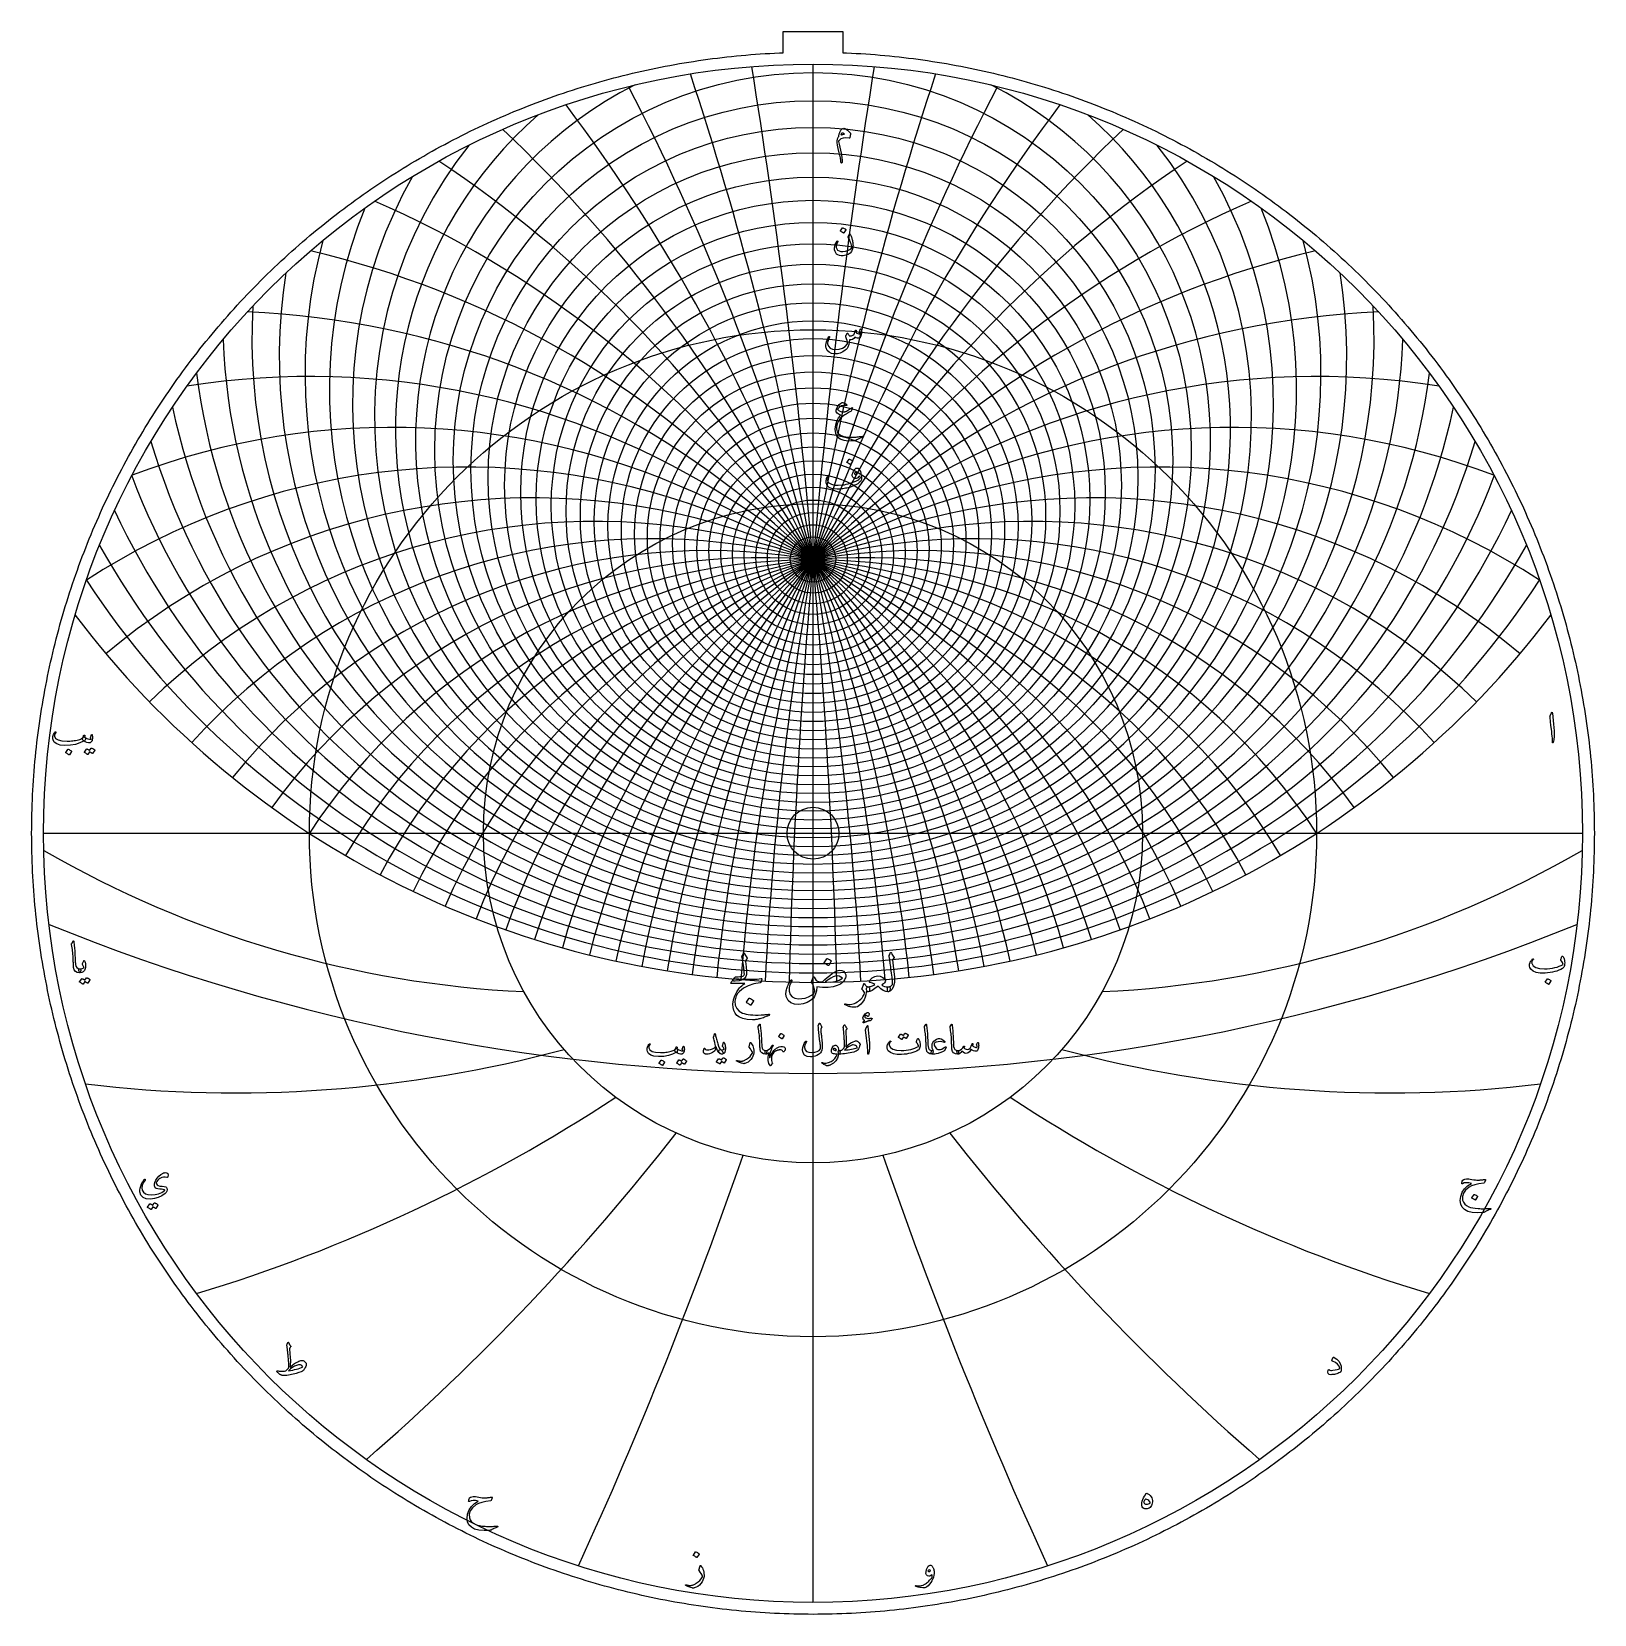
# Model space of a CAD drawing. Header units: millimetres. Extents: x -137 to 137, y -137 to 141.
import ezdxf

# ---------------------------------------------------------------- set-up
doc = ezdxf.new("R2010")
doc.units = ezdxf.units.MM
for name, color, linetype in [('CUT_INNER', 6, 'Continuous'), ('CUT_OUTER', 1, 'Continuous'), ('ENGRAVE', 7, 'Continuous'), ('ENGRAVE_FINE', 8, 'Continuous'), ('TEXT', 5, 'Continuous')]:
    doc.layers.add(name, color=color, linetype=linetype)

msp = doc.modelspace()

# ---------------------------------------------------------------- linework, layer by layer
at = {"layer": 'CUT_INNER'}
msp.add_circle((0, 0), 4.55, dxfattribs=at)
at = {"layer": 'CUT_OUTER'}
msp.add_lwpolyline([(137.0974, -0.8412), (137.0897, -1.6824), (137.0768, -2.5236), (137.0587, -3.3646), (137.0355, -4.2055), (137.0071, -5.0463), (136.9736, -5.8868), (136.9349, -6.7272), (136.891, -7.5673), (136.842, -8.4071), (136.7878, -9.2466), (136.7285, -10.0857), (136.6641, -10.9245), (136.5945, -11.7628), (136.5197, -12.6007), (136.4398, -13.4381), (136.3548, -14.2751), (136.2646, -15.1115), (136.1694, -15.9473), (136.0689, -16.7825), (135.9634, -17.6171), (135.8528, -18.451), (135.737, -19.2842), (135.6161, -20.1167), (135.4901, -20.9485), (135.359, -21.7795), (135.2228, -22.6096), (135.0816, -23.4389), (134.9352, -24.2673), (134.7838, -25.0948), (134.6272, -25.9213), (134.4657, -26.7469), (134.299, -27.5714), (134.1273, -28.395), (133.9506, -29.2174), (133.7688, -30.0388), (133.5819, -30.859), (133.3901, -31.6781), (133.1932, -32.4959), (132.9913, -33.3126), (132.7844, -34.128), (132.5725, -34.9421), (132.3556, -35.7549), (132.1337, -36.5663), (131.9068, -37.3764), (131.675, -38.185), (131.4382, -38.9923), (131.1965, -39.798), (130.9499, -40.6023), (130.6983, -41.405), (130.4417, -42.2062), (130.1803, -43.0058), (129.914, -43.8037), (129.6428, -44.6), (129.3667, -45.3947), (129.0857, -46.1876), (128.7999, -46.9788), (128.5092, -47.7682), (128.2137, -48.5558), (127.9133, -49.3416), (127.6082, -50.1255), (127.2982, -50.9076), (126.9834, -51.6877), (126.6639, -52.4659), (126.3396, -53.2421), (126.0105, -54.0163), (125.6767, -54.7885), (125.3382, -55.5586), (124.9949, -56.3266), (124.6469, -57.0925), (124.2943, -57.8562), (123.9369, -58.6178), (123.5749, -59.3772), (123.2083, -60.1343), (122.837, -60.8891), (122.4611, -61.6417), (122.0805, -62.392), (121.6954, -63.1399), (121.3057, -63.8854), (120.9114, -64.6285), (120.5126, -65.3692), (120.1092, -66.1074), (119.7013, -66.8431), (119.2889, -67.5763), (118.872, -68.307), (118.4507, -69.0351), (118.0249, -69.7606), (117.5946, -70.4835), (117.1599, -71.2037), (116.7208, -71.9212), (116.2773, -72.6361), (115.8294, -73.3482), (115.3772, -74.0575), (114.9206, -74.7641), (114.4597, -75.4678), (113.9945, -76.1687), (113.525, -76.8667), (113.0512, -77.5618), (112.5732, -78.254), (112.0909, -78.9433), (111.6044, -79.6296), (111.1137, -80.3129), (110.6188, -80.9932), (110.1198, -81.6704), (109.6166, -82.3445), (109.1092, -83.0156), (108.5978, -83.6835), (108.0823, -84.3483), (107.5627, -85.0098), (107.0391, -85.6682), (106.5114, -86.3234), (105.9797, -86.9753), (105.4441, -87.624), (104.9044, -88.2693), (104.3608, -88.9113), (103.8133, -89.55), (103.2619, -90.1853), (102.7066, -90.8172), (102.1474, -91.4457), (101.5844, -92.0707), (101.0176, -92.6923), (100.4469, -93.3104), (99.8725, -93.925), (99.2943, -94.536), (98.7123, -95.1435), (98.1267, -95.7474), (97.5374, -96.3477), (96.9443, -96.9443), (96.3477, -97.5374), (95.7474, -98.1267), (95.1435, -98.7123), (94.536, -99.2943), (93.925, -99.8725), (93.3104, -100.4469), (92.6923, -101.0176), (92.0707, -101.5844), (91.4457, -102.1474), (90.8172, -102.7066), (90.1853, -103.2619), (89.55, -103.8133), (88.9113, -104.3608), (88.2693, -104.9044), (87.624, -105.4441), (86.9753, -105.9797), (86.3234, -106.5114), (85.6682, -107.0391), (85.0098, -107.5627), (84.3483, -108.0823), (83.6835, -108.5978), (83.0156, -109.1092), (82.3445, -109.6166), (81.6704, -110.1198), (80.9932, -110.6188), (80.3129, -111.1137), (79.6296, -111.6044), (78.9433, -112.0909), (78.254, -112.5732), (77.5618, -113.0512), (76.8667, -113.525), (76.1687, -113.9945), (75.4678, -114.4597), (74.7641, -114.9206), (74.0575, -115.3772), (73.3482, -115.8294), (72.6361, -116.2773), (71.9212, -116.7208), (71.2037, -117.1599), (70.4835, -117.5946), (69.7606, -118.0249), (69.0351, -118.4507), (68.307, -118.872), (67.5763, -119.2889), (66.8431, -119.7013), (66.1074, -120.1092), (65.3692, -120.5126), (64.6285, -120.9114), (63.8854, -121.3057), (63.1399, -121.6954), (62.392, -122.0805), (61.6417, -122.4611), (60.8891, -122.837), (60.1343, -123.2083), (59.3772, -123.5749), (58.6178, -123.9369), (57.8562, -124.2943), (57.0925, -124.6469), (56.3266, -124.9949), (55.5586, -125.3382), (54.7885, -125.6767), (54.0163, -126.0105), (53.2421, -126.3396), (52.4659, -126.6639), (51.6877, -126.9834), (50.9076, -127.2982), (50.1255, -127.6082), (49.3416, -127.9133), (48.5558, -128.2137), (47.7682, -128.5092), (46.9788, -128.7999), (46.1876, -129.0857), (45.3947, -129.3667), (44.6, -129.6428), (43.8037, -129.914), (43.0058, -130.1803), (42.2062, -130.4417), (41.405, -130.6983), (40.6023, -130.9499), (39.798, -131.1965), (38.9923, -131.4382), (38.185, -131.675), (37.3764, -131.9068), (36.5663, -132.1337), (35.7549, -132.3556), (34.9421, -132.5725), (34.128, -132.7844), (33.3126, -132.9913), (32.4959, -133.1932), (31.6781, -133.3901), (30.859, -133.5819), (30.0388, -133.7688), (29.2174, -133.9506), (28.395, -134.1273), (27.5714, -134.299), (26.7469, -134.4657), (25.9213, -134.6272), (25.0948, -134.7838), (24.2673, -134.9352), (23.4389, -135.0816), (22.6096, -135.2228), (21.7795, -135.359), (20.9485, -135.4901), (20.1167, -135.6161), (19.2842, -135.737), (18.451, -135.8528), (17.6171, -135.9634), (16.7825, -136.0689), (15.9473, -136.1694), (15.1115, -136.2646), (14.2751, -136.3548), (13.4381, -136.4398), (12.6007, -136.5197), (11.7628, -136.5945), (10.9245, -136.6641), (10.0857, -136.7285), (9.2466, -136.7878), (8.4071, -136.842), (7.5673, -136.891), (6.7272, -136.9349), (5.8868, -136.9736), (5.0463, -137.0071), (4.2055, -137.0355), (3.3646, -137.0587), (2.5236, -137.0768), (1.6824, -137.0897), (0.8412, -137.0974), (0, -137.1), (-0.8412, -137.0974), (-1.6824, -137.0897), (-2.5236, -137.0768), (-3.3646, -137.0587), (-4.2055, -137.0355), (-5.0463, -137.0071), (-5.8868, -136.9736), (-6.7272, -136.9349), (-7.5673, -136.891), (-8.4071, -136.842), (-9.2466, -136.7878), (-10.0857, -136.7285), (-10.9245, -136.6641), (-11.7628, -136.5945), (-12.6007, -136.5197), (-13.4381, -136.4398), (-14.2751, -136.3548), (-15.1115, -136.2646), (-15.9473, -136.1694), (-16.7825, -136.0689), (-17.6171, -135.9634), (-18.451, -135.8528), (-19.2842, -135.737), (-20.1167, -135.6161), (-20.9485, -135.4901), (-21.7795, -135.359), (-22.6096, -135.2228), (-23.4389, -135.0816), (-24.2673, -134.9352), (-25.0948, -134.7838), (-25.9213, -134.6272), (-26.7469, -134.4657), (-27.5714, -134.299), (-28.395, -134.1273), (-29.2174, -133.9506), (-30.0388, -133.7688), (-30.859, -133.5819), (-31.6781, -133.3901), (-32.4959, -133.1932), (-33.3126, -132.9913), (-34.128, -132.7844), (-34.9421, -132.5725), (-35.7549, -132.3556), (-36.5663, -132.1337), (-37.3764, -131.9068), (-38.185, -131.675), (-38.9923, -131.4382), (-39.798, -131.1965), (-40.6023, -130.9499), (-41.405, -130.6983), (-42.2062, -130.4417), (-43.0058, -130.1803), (-43.8037, -129.914), (-44.6, -129.6428), (-45.3947, -129.3667), (-46.1876, -129.0857), (-46.9788, -128.7999), (-47.7682, -128.5092), (-48.5558, -128.2137), (-49.3416, -127.9133), (-50.1255, -127.6082), (-50.9076, -127.2982), (-51.6877, -126.9834), (-52.4659, -126.6639), (-53.2421, -126.3396), (-54.0163, -126.0105), (-54.7885, -125.6767), (-55.5586, -125.3382), (-56.3266, -124.9949), (-57.0925, -124.6469), (-57.8562, -124.2943), (-58.6178, -123.9369), (-59.3772, -123.5749), (-60.1343, -123.2083), (-60.8891, -122.837), (-61.6417, -122.4611), (-62.392, -122.0805), (-63.1399, -121.6954), (-63.8854, -121.3057), (-64.6285, -120.9114), (-65.3692, -120.5126), (-66.1074, -120.1092), (-66.8431, -119.7013), (-67.5763, -119.2889), (-68.307, -118.872), (-69.0351, -118.4507), (-69.7606, -118.0249), (-70.4835, -117.5946), (-71.2037, -117.1599), (-71.9212, -116.7208), (-72.6361, -116.2773), (-73.3482, -115.8294), (-74.0575, -115.3772), (-74.7641, -114.9206), (-75.4678, -114.4597), (-76.1687, -113.9945), (-76.8667, -113.525), (-77.5618, -113.0512), (-78.254, -112.5732), (-78.9433, -112.0909), (-79.6296, -111.6044), (-80.3129, -111.1137), (-80.9932, -110.6188), (-81.6704, -110.1198), (-82.3445, -109.6166), (-83.0156, -109.1092), (-83.6835, -108.5978), (-84.3483, -108.0823), (-85.0098, -107.5627), (-85.6682, -107.0391), (-86.3234, -106.5114), (-86.9753, -105.9797), (-87.624, -105.4441), (-88.2693, -104.9044), (-88.9113, -104.3608), (-89.55, -103.8133), (-90.1853, -103.2619), (-90.8172, -102.7066), (-91.4457, -102.1474), (-92.0707, -101.5844), (-92.6923, -101.0176), (-93.3104, -100.4469), (-93.925, -99.8725), (-94.536, -99.2943), (-95.1435, -98.7123), (-95.7474, -98.1267), (-96.3477, -97.5374), (-96.9443, -96.9443), (-97.5374, -96.3477), (-98.1267, -95.7474), (-98.7123, -95.1435), (-99.2943, -94.536), (-99.8725, -93.925), (-100.4469, -93.3104), (-101.0176, -92.6923), (-101.5844, -92.0707), (-102.1474, -91.4457), (-102.7066, -90.8172), (-103.2619, -90.1853), (-103.8133, -89.55), (-104.3608, -88.9113), (-104.9044, -88.2693), (-105.4441, -87.624), (-105.9797, -86.9753), (-106.5114, -86.3234), (-107.0391, -85.6682), (-107.5627, -85.0098), (-108.0823, -84.3483), (-108.5978, -83.6835), (-109.1092, -83.0156), (-109.6166, -82.3445), (-110.1198, -81.6704), (-110.6188, -80.9932), (-111.1137, -80.3129), (-111.6044, -79.6296), (-112.0909, -78.9433), (-112.5732, -78.254), (-113.0512, -77.5618), (-113.525, -76.8667), (-113.9945, -76.1687), (-114.4597, -75.4678), (-114.9206, -74.7641), (-115.3772, -74.0575), (-115.8294, -73.3482), (-116.2773, -72.6361), (-116.7208, -71.9212), (-117.1599, -71.2037), (-117.5946, -70.4835), (-118.0249, -69.7606), (-118.4507, -69.0351), (-118.872, -68.307), (-119.2889, -67.5763), (-119.7013, -66.8431), (-120.1092, -66.1074), (-120.5126, -65.3692), (-120.9114, -64.6285), (-121.3057, -63.8854), (-121.6954, -63.1399), (-122.0805, -62.392), (-122.4611, -61.6417), (-122.837, -60.8891), (-123.2083, -60.1343), (-123.5749, -59.3772), (-123.9369, -58.6178), (-124.2943, -57.8562), (-124.6469, -57.0925), (-124.9949, -56.3266), (-125.3382, -55.5586), (-125.6767, -54.7885), (-126.0105, -54.0163), (-126.3396, -53.2421), (-126.6639, -52.4659), (-126.9834, -51.6877), (-127.2982, -50.9076), (-127.6082, -50.1255), (-127.9133, -49.3416), (-128.2137, -48.5558), (-128.5092, -47.7682), (-128.7999, -46.9788), (-129.0857, -46.1876), (-129.3667, -45.3947), (-129.6428, -44.6), (-129.914, -43.8037), (-130.1803, -43.0058), (-130.4417, -42.2062), (-130.6983, -41.405), (-130.9499, -40.6023), (-131.1965, -39.798), (-131.4382, -38.9923), (-131.675, -38.185), (-131.9068, -37.3764), (-132.1337, -36.5663), (-132.3556, -35.7549), (-132.5725, -34.9421), (-132.7844, -34.128), (-132.9913, -33.3126), (-133.1932, -32.4959), (-133.3901, -31.6781), (-133.5819, -30.859), (-133.7688, -30.0388), (-133.9506, -29.2174), (-134.1273, -28.395), (-134.299, -27.5714), (-134.4657, -26.7469), (-134.6272, -25.9213), (-134.7838, -25.0948), (-134.9352, -24.2673), (-135.0816, -23.4389), (-135.2228, -22.6096), (-135.359, -21.7795), (-135.4901, -20.9485), (-135.6161, -20.1167), (-135.737, -19.2842), (-135.8528, -18.451), (-135.9634, -17.6171), (-136.0689, -16.7825), (-136.1694, -15.9473), (-136.2646, -15.1115), (-136.3548, -14.2751), (-136.4398, -13.4381), (-136.5197, -12.6007), (-136.5945, -11.7628), (-136.6641, -10.9245), (-136.7285, -10.0857), (-136.7878, -9.2466), (-136.842, -8.4071), (-136.891, -7.5673), (-136.9349, -6.7272), (-136.9736, -5.8868), (-137.0071, -5.0463), (-137.0355, -4.2055), (-137.0587, -3.3646), (-137.0768, -2.5236), (-137.0897, -1.6824), (-137.0974, -0.8412), (-137.1, 0), (-137.0974, 0.8412), (-137.0897, 1.6824), (-137.0768, 2.5236), (-137.0587, 3.3646), (-137.0355, 4.2055), (-137.0071, 5.0463), (-136.9736, 5.8868), (-136.9349, 6.7272), (-136.891, 7.5673), (-136.842, 8.4071), (-136.7878, 9.2466), (-136.7285, 10.0857), (-136.6641, 10.9245), (-136.5945, 11.7628), (-136.5197, 12.6007), (-136.4398, 13.4381), (-136.3548, 14.2751), (-136.2646, 15.1115), (-136.1694, 15.9473), (-136.0689, 16.7825), (-135.9634, 17.6171), (-135.8528, 18.451), (-135.737, 19.2842), (-135.6161, 20.1167), (-135.4901, 20.9485), (-135.359, 21.7795), (-135.2228, 22.6096), (-135.0816, 23.4389), (-134.9352, 24.2673), (-134.7838, 25.0948), (-134.6272, 25.9213), (-134.4657, 26.7469), (-134.299, 27.5714), (-134.1273, 28.395), (-133.9506, 29.2174), (-133.7688, 30.0388), (-133.5819, 30.859), (-133.3901, 31.6781), (-133.1932, 32.4959), (-132.9913, 33.3126), (-132.7844, 34.128), (-132.5725, 34.9421), (-132.3556, 35.7549), (-132.1337, 36.5663), (-131.9068, 37.3764), (-131.675, 38.185), (-131.4382, 38.9923), (-131.1965, 39.798), (-130.9499, 40.6023), (-130.6983, 41.405), (-130.4417, 42.2062), (-130.1803, 43.0058), (-129.914, 43.8037), (-129.6428, 44.6), (-129.3667, 45.3947), (-129.0857, 46.1876), (-128.7999, 46.9788), (-128.5092, 47.7682), (-128.2137, 48.5558), (-127.9133, 49.3416), (-127.6082, 50.1255), (-127.2982, 50.9076), (-126.9834, 51.6877), (-126.6639, 52.4659), (-126.3396, 53.2421), (-126.0105, 54.0163), (-125.6767, 54.7885), (-125.3382, 55.5586), (-124.9949, 56.3266), (-124.6469, 57.0925), (-124.2943, 57.8562), (-123.9369, 58.6178), (-123.5749, 59.3772), (-123.2083, 60.1343), (-122.837, 60.8891), (-122.4611, 61.6417), (-122.0805, 62.392), (-121.6954, 63.1399), (-121.3057, 63.8854), (-120.9114, 64.6285), (-120.5126, 65.3692), (-120.1092, 66.1074), (-119.7013, 66.8431), (-119.2889, 67.5763), (-118.872, 68.307), (-118.4507, 69.0351), (-118.0249, 69.7606), (-117.5946, 70.4835), (-117.1599, 71.2037), (-116.7208, 71.9212), (-116.2773, 72.6361), (-115.8294, 73.3482), (-115.3772, 74.0575), (-114.9206, 74.7641), (-114.4597, 75.4678), (-113.9945, 76.1687), (-113.525, 76.8667), (-113.0512, 77.5618), (-112.5732, 78.254), (-112.0909, 78.9433), (-111.6044, 79.6296), (-111.1137, 80.3129), (-110.6188, 80.9932), (-110.1198, 81.6704), (-109.6166, 82.3445), (-109.1092, 83.0156), (-108.5978, 83.6835), (-108.0823, 84.3483), (-107.5627, 85.0098), (-107.0391, 85.6682), (-106.5114, 86.3234), (-105.9797, 86.9753), (-105.4441, 87.624), (-104.9044, 88.2693), (-104.3608, 88.9113), (-103.8133, 89.55), (-103.2619, 90.1853), (-102.7066, 90.8172), (-102.1474, 91.4457), (-101.5844, 92.0707), (-101.0176, 92.6923), (-100.4469, 93.3104), (-99.8725, 93.925), (-99.2943, 94.536), (-98.7123, 95.1435), (-98.1267, 95.7474), (-97.5374, 96.3477), (-96.9443, 96.9443), (-96.3477, 97.5374), (-95.7474, 98.1267), (-95.1435, 98.7123), (-94.536, 99.2943), (-93.925, 99.8725), (-93.3104, 100.4469), (-92.6923, 101.0176), (-92.0707, 101.5844), (-91.4457, 102.1474), (-90.8172, 102.7066), (-90.1853, 103.2619), (-89.55, 103.8133), (-88.9113, 104.3608), (-88.2693, 104.9044), (-87.624, 105.4441), (-86.9753, 105.9797), (-86.3234, 106.5114), (-85.6682, 107.0391), (-85.0098, 107.5627), (-84.3483, 108.0823), (-83.6835, 108.5978), (-83.0156, 109.1092), (-82.3445, 109.6166), (-81.6704, 110.1198), (-80.9932, 110.6188), (-80.3129, 111.1137), (-79.6296, 111.6044), (-78.9433, 112.0909), (-78.254, 112.5732), (-77.5618, 113.0512), (-76.8667, 113.525), (-76.1687, 113.9945), (-75.4678, 114.4597), (-74.7641, 114.9206), (-74.0575, 115.3772), (-73.3482, 115.8294), (-72.6361, 116.2773), (-71.9212, 116.7208), (-71.2037, 117.1599), (-70.4835, 117.5946), (-69.7606, 118.0249), (-69.0351, 118.4507), (-68.307, 118.872), (-67.5763, 119.2889), (-66.8431, 119.7013), (-66.1074, 120.1092), (-65.3692, 120.5126), (-64.6285, 120.9114), (-63.8854, 121.3057), (-63.1399, 121.6954), (-62.392, 122.0805), (-61.6417, 122.4611), (-60.8891, 122.837), (-60.1343, 123.2083), (-59.3772, 123.5749), (-58.6178, 123.9369), (-57.8562, 124.2943), (-57.0925, 124.6469), (-56.3266, 124.9949), (-55.5586, 125.3382), (-54.7885, 125.6767), (-54.0163, 126.0105), (-53.2421, 126.3396), (-52.4659, 126.6639), (-51.6877, 126.9834), (-50.9076, 127.2982), (-50.1255, 127.6082), (-49.3416, 127.9133), (-48.5558, 128.2137), (-47.7682, 128.5092), (-46.9788, 128.7999), (-46.1876, 129.0857), (-45.3947, 129.3667), (-44.6, 129.6428), (-43.8037, 129.914), (-43.0058, 130.1803), (-42.2062, 130.4417), (-41.405, 130.6983), (-40.6023, 130.9499), (-39.798, 131.1965), (-38.9923, 131.4382), (-38.185, 131.675), (-37.3764, 131.9068), (-36.5663, 132.1337), (-35.7549, 132.3556), (-34.9421, 132.5725), (-34.128, 132.7844), (-33.3126, 132.9913), (-32.4959, 133.1932), (-31.6781, 133.3901), (-30.859, 133.5819), (-30.0388, 133.7688), (-29.2174, 133.9506), (-28.395, 134.1273), (-27.5714, 134.299), (-26.7469, 134.4657), (-25.9213, 134.6272), (-25.0948, 134.7838), (-24.2673, 134.9352), (-23.4389, 135.0816), (-22.6096, 135.2228), (-21.7795, 135.359), (-20.9485, 135.4901), (-20.1167, 135.6161), (-19.2842, 135.737), (-18.451, 135.8528), (-17.6171, 135.9634), (-16.7825, 136.0689), (-15.9473, 136.1694), (-15.1115, 136.2646), (-14.2751, 136.3548), (-13.4381, 136.4398), (-12.6007, 136.5197), (-11.7628, 136.5945), (-10.9245, 136.6641), (-10.0857, 136.7285), (-9.2466, 136.7878), (-8.4071, 136.842), (-7.5673, 136.891), (-6.7272, 136.9349), (-5.8868, 136.9736), (-5.25, 136.999), (-5.25, 140.7), (5.25, 140.7), (5.25, 136.999), (5.8868, 136.9736), (6.7272, 136.9349), (7.5673, 136.891), (8.4071, 136.842), (9.2466, 136.7878), (10.0857, 136.7285), (10.9245, 136.6641), (11.7628, 136.5945), (12.6007, 136.5197), (13.4381, 136.4398), (14.2751, 136.3548), (15.1115, 136.2646), (15.9473, 136.1694), (16.7825, 136.0689), (17.6171, 135.9634), (18.451, 135.8528), (19.2842, 135.737), (20.1167, 135.6161), (20.9485, 135.4901), (21.7795, 135.359), (22.6096, 135.2228), (23.4389, 135.0816), (24.2673, 134.9352), (25.0948, 134.7838), (25.9213, 134.6272), (26.7469, 134.4657), (27.5714, 134.299), (28.395, 134.1273), (29.2174, 133.9506), (30.0388, 133.7688), (30.859, 133.5819), (31.6781, 133.3901), (32.4959, 133.1932), (33.3126, 132.9913), (34.128, 132.7844), (34.9421, 132.5725), (35.7549, 132.3556), (36.5663, 132.1337), (37.3764, 131.9068), (38.185, 131.675), (38.9923, 131.4382), (39.798, 131.1965), (40.6023, 130.9499), (41.405, 130.6983), (42.2062, 130.4417), (43.0058, 130.1803), (43.8037, 129.914), (44.6, 129.6428), (45.3947, 129.3667), (46.1876, 129.0857), (46.9788, 128.7999), (47.7682, 128.5092), (48.5558, 128.2137), (49.3416, 127.9133), (50.1255, 127.6082), (50.9076, 127.2982), (51.6877, 126.9834), (52.4659, 126.6639), (53.2421, 126.3396), (54.0163, 126.0105), (54.7885, 125.6767), (55.5586, 125.3382), (56.3266, 124.9949), (57.0925, 124.6469), (57.8562, 124.2943), (58.6178, 123.9369), (59.3772, 123.5749), (60.1343, 123.2083), (60.8891, 122.837), (61.6417, 122.4611), (62.392, 122.0805), (63.1399, 121.6954), (63.8854, 121.3057), (64.6285, 120.9114), (65.3692, 120.5126), (66.1074, 120.1092), (66.8431, 119.7013), (67.5763, 119.2889), (68.307, 118.872), (69.0351, 118.4507), (69.7606, 118.0249), (70.4835, 117.5946), (71.2037, 117.1599), (71.9212, 116.7208), (72.6361, 116.2773), (73.3482, 115.8294), (74.0575, 115.3772), (74.7641, 114.9206), (75.4678, 114.4597), (76.1687, 113.9945), (76.8667, 113.525), (77.5618, 113.0512), (78.254, 112.5732), (78.9433, 112.0909), (79.6296, 111.6044), (80.3129, 111.1137), (80.9932, 110.6188), (81.6704, 110.1198), (82.3445, 109.6166), (83.0156, 109.1092), (83.6835, 108.5978), (84.3483, 108.0823), (85.0098, 107.5627), (85.6682, 107.0391), (86.3234, 106.5114), (86.9753, 105.9797), (87.624, 105.4441), (88.2693, 104.9044), (88.9113, 104.3608), (89.55, 103.8133), (90.1853, 103.2619), (90.8172, 102.7066), (91.4457, 102.1474), (92.0707, 101.5844), (92.6923, 101.0176), (93.3104, 100.4469), (93.925, 99.8725), (94.536, 99.2943), (95.1435, 98.7123), (95.7474, 98.1267), (96.3477, 97.5374), (96.9443, 96.9443), (97.5374, 96.3477), (98.1267, 95.7474), (98.7123, 95.1435), (99.2943, 94.536), (99.8725, 93.925), (100.4469, 93.3104), (101.0176, 92.6923), (101.5844, 92.0707), (102.1474, 91.4457), (102.7066, 90.8172), (103.2619, 90.1853), (103.8133, 89.55), (104.3608, 88.9113), (104.9044, 88.2693), (105.4441, 87.624), (105.9797, 86.9753), (106.5114, 86.3234), (107.0391, 85.6682), (107.5627, 85.0098), (108.0823, 84.3483), (108.5978, 83.6835), (109.1092, 83.0156), (109.6166, 82.3445), (110.1198, 81.6704), (110.6188, 80.9932), (111.1137, 80.3129), (111.6044, 79.6296), (112.0909, 78.9433), (112.5732, 78.254), (113.0512, 77.5618), (113.525, 76.8667), (113.9945, 76.1687), (114.4597, 75.4678), (114.9206, 74.7641), (115.3772, 74.0575), (115.8294, 73.3482), (116.2773, 72.6361), (116.7208, 71.9212), (117.1599, 71.2037), (117.5946, 70.4835), (118.0249, 69.7606), (118.4507, 69.0351), (118.872, 68.307), (119.2889, 67.5763), (119.7013, 66.8431), (120.1092, 66.1074), (120.5126, 65.3692), (120.9114, 64.6285), (121.3057, 63.8854), (121.6954, 63.1399), (122.0805, 62.392), (122.4611, 61.6417), (122.837, 60.8891), (123.2083, 60.1343), (123.5749, 59.3772), (123.9369, 58.6178), (124.2943, 57.8562), (124.6469, 57.0925), (124.9949, 56.3266), (125.3382, 55.5586), (125.6767, 54.7885), (126.0105, 54.0163), (126.3396, 53.2421), (126.6639, 52.4659), (126.9834, 51.6877), (127.2982, 50.9076), (127.6082, 50.1255), (127.9133, 49.3416), (128.2137, 48.5558), (128.5092, 47.7682), (128.7999, 46.9788), (129.0857, 46.1876), (129.3667, 45.3947), (129.6428, 44.6), (129.914, 43.8037), (130.1803, 43.0058), (130.4417, 42.2062), (130.6983, 41.405), (130.9499, 40.6023), (131.1965, 39.798), (131.4382, 38.9923), (131.675, 38.185), (131.9068, 37.3764), (132.1337, 36.5663), (132.3556, 35.7549), (132.5725, 34.9421), (132.7844, 34.128), (132.9913, 33.3126), (133.1932, 32.4959), (133.3901, 31.6781), (133.5819, 30.859), (133.7688, 30.0388), (133.9506, 29.2174), (134.1273, 28.395), (134.299, 27.5714), (134.4657, 26.7469), (134.6272, 25.9213), (134.7838, 25.0948), (134.9352, 24.2673), (135.0816, 23.4389), (135.2228, 22.6096), (135.359, 21.7795), (135.4901, 20.9485), (135.6161, 20.1167), (135.737, 19.2842), (135.8528, 18.451), (135.9634, 17.6171), (136.0689, 16.7825), (136.1694, 15.9473), (136.2646, 15.1115), (136.3548, 14.2751), (136.4398, 13.4381), (136.5197, 12.6007), (136.5945, 11.7628), (136.6641, 10.9245), (136.7285, 10.0857), (136.7878, 9.2466), (136.842, 8.4071), (136.891, 7.5673), (136.9349, 6.7272), (136.9736, 5.8868), (137.0071, 5.0463), (137.0355, 4.2055), (137.0587, 3.3646), (137.0768, 2.5236), (137.0897, 1.6824), (137.0974, 0.8412), (137.1, 0)], close=True, dxfattribs=at)
at = {"layer": 'ENGRAVE'}
for points in [[(0, -135), (0, 135)], [(-135, 0), (135, 0)], [(0, -135), (0, -57.8458)]]:
    msp.add_lwpolyline(points, dxfattribs=at)
for centre, radius in [((0, 0), 135), ((0, 62.4148), 57.0099), ((0, 56.5453), 43.3384), ((0, 0), 88.3696), ((0, 52.5376), 31.322), ((0, 49.9302), 20.3621), ((0, 48.4574), 10.0332), ((0, 0), 57.8458), ((0, 47.9808), 1.8)]:
    msp.add_circle(centre, radius, dxfattribs=at)
for centre, radius, start, end in [((0, 70.946), 73.26, 131.172626, 48.827374), ((0, 83.5867), 93.6552, 170.934343, 9.065657), ((0, 103.1801), 121.1591, 196.49903, 343.50097), ((0, -57.3879), 105.3686, 33, 147), ((0, -57.3879), 105.3686, 33, 147), ((0, 136.0772), 162.2535, 217.070295, 322.929705), ((-42.085, 157.0632), 185.0654, 239.875199, 267.323307), ((42.085, 157.0632), 185.0654, 272.676693, 300.124801), ((-101.277, 175.417), 220.9917, 263.151501, 285.109988), ((101.277, 175.417), 220.9917, 254.890012, 276.848499), ((-190.4582, 190.4582), 283.4746, 286.879767, 303.348632), ((190.4582, 190.4582), 283.4746, 236.651368, 253.120233), ((-349.2249, 201.6251), 412.8194, 311.00294, 321.982183), ((349.2249, 201.6251), 412.8194, 218.017817, 228.99706), ((-778.1258, 208.4982), 810.4075, 335.421907, 340.9115286), ((778.1258, 208.4982), 810.4075, 199.0884714, 204.578093)]:
    msp.add_arc(centre, radius, start, end, dxfattribs=at)
at = {"layer": 'ENGRAVE_FINE'}
for centre, radius in [((0, 67.1415), 66.3703), ((0, 65.4463), 63.1322), ((0, 63.8739), 60.0156), ((0, 61.0602), 54.1053), ((0, 59.8024), 51.2934), ((0, 58.6347), 48.5662), ((0, 57.5508), 45.9167), ((0, 55.6132), 40.8252), ((0, 54.7502), 38.3719), ((0, 53.9523), 35.9733), ((0, 53.2158), 33.6247), ((0, 51.9149), 29.0609), ((0, 51.3449), 26.8379), ((0, 50.8255), 24.6492), ((0, 50.3545), 22.4917), ((0, 49.5508), 18.2575), ((0, 49.215), 16.175), ((0, 48.9216), 14.1119), ((0, 48.6693), 12.0654), ((0, 48.285), 8.0126), ((0, 48.1515), 6.0014), ((0, 48.0565), 3.9971), ((0, 47.9997), 1.9974)]:
    msp.add_circle(centre, radius, dxfattribs=at)
for centre, radius, start, end in [((-1204.369, -57.3879), 1208.9695, 1.4819255, 9.1360942), ((-1204.369, -57.3879), 1208.9695, 1.4819255, 9.1360942), ((1204.369, -57.3879), 1208.9695, 170.8639058, 178.5180745), ((1204.369, -57.3879), 1208.9695, 170.8639058, 178.5180745), ((0, 68.9706), 69.7418, 116.571732, 63.428268), ((-393.2411, -57.3879), 407.1131, 4.466492, 27.57391), ((-393.2411, -57.3879), 407.1131, 4.466492, 27.57391), ((-597.5752, -57.3879), 606.7938, 2.9690127, 18.3133179), ((-597.5752, -57.3879), 606.7938, 2.9690127, 18.3133179), ((393.2411, -57.3879), 407.1131, 152.42609, 175.533508), ((393.2411, -57.3879), 407.1131, 152.42609, 175.533508), ((597.5752, -57.3879), 606.7938, 161.6866821, 177.0309873), ((597.5752, -57.3879), 606.7938, 161.6866821, 177.0309873), ((-289.4979, -57.3879), 308.0773, 5.979733, 36.962322), ((-289.4979, -57.3879), 308.0773, 5.979733, 36.962322), ((289.4979, -57.3879), 308.0773, 143.037678, 174.020267), ((289.4979, -57.3879), 308.0773, 143.037678, 174.020267), ((-225.9638, -57.3879), 249.3234, 7.514318, 46.526294), ((-225.9638, -57.3879), 249.3234, 7.514318, 46.526294), ((225.9638, -57.3879), 249.3234, 133.473706, 172.485682), ((225.9638, -57.3879), 249.3234, 133.473706, 172.485682), ((0, 73.0817), 76.94, 141.736552, 38.263448), ((-182.5038, -57.3879), 210.7373, 9.076124, 56.31782), ((-182.5038, -57.3879), 210.7373, 9.076124, 56.31782), ((182.5038, -57.3879), 210.7373, 123.68218, 170.923876), ((182.5038, -57.3879), 210.7373, 123.68218, 170.923876), ((0, 75.3939), 80.7988, 150.430341, 29.569659), ((0, 77.9008), 84.8557, 157.98396, 22.01604), ((-150.482, -57.3879), 183.7046, 10.671409, 66.393838), ((-150.482, -57.3879), 183.7046, 10.671409, 66.393838), ((150.482, -57.3879), 183.7046, 113.606162, 169.328591), ((150.482, -57.3879), 183.7046, 113.606162, 169.328591), ((0, 80.6237), 89.1327, 164.750851, 15.249149), ((-125.5734, -57.3879), 163.9245, 12.306911, 76.81627), ((-125.5734, -57.3879), 163.9245, 12.306911, 76.81627), ((125.5734, -57.3879), 163.9245, 103.18373, 167.693089), ((125.5734, -57.3879), 163.9245, 103.18373, 167.693089), ((0, 86.8183), 98.4524, 176.664202, 3.335798), ((-105.3686, -57.3879), 149.0137, 13.989962, 87.65074), ((-105.3686, -57.3879), 149.0137, 13.989962, 87.65074), ((105.3686, -57.3879), 149.0137, 92.34926, 166.010038), ((105.3686, -57.3879), 149.0137, 92.34926, 166.010038), ((0, 90.3512), 103.5581, 182.029237, 357.970763), ((0, 94.2241), 109.012, 187.093364, 352.906636), ((-88.4148, -57.3879), 137.549, 15.72862, 98.962673), ((-88.4148, -57.3879), 137.549, 15.72862, 98.962673), ((88.4148, -57.3879), 137.549, 81.037327, 164.27138), ((88.4148, -57.3879), 137.549, 81.037327, 164.27138), ((0, 98.4823), 114.8607, 191.904364, 348.095636), ((-73.7799, -57.3879), 128.6313, 17.531819, 110.808606), ((-73.7799, -57.3879), 128.6313, 17.531819, 110.808606), ((73.7799, -57.3879), 128.6313, 69.191394, 162.468181), ((73.7799, -57.3879), 128.6313, 69.191394, 162.468181), ((-60.8346, -57.3879), 121.6692, 19.409554, 123.219246), ((-60.8346, -57.3879), 121.6692, 19.409554, 123.219246), ((60.8346, -57.3879), 121.6692, 56.780754, 160.590446), ((60.8346, -57.3879), 121.6692, 56.780754, 160.590446), ((0, 108.382), 127.9731, 200.90637, 339.09363), ((-49.1342, -57.3879), 116.2614, 21.373096, 130.12672), ((-49.1342, -57.3879), 116.2614, 21.373096, 130.12672), ((49.1342, -57.3879), 116.2614, 49.87328, 158.626904), ((49.1342, -57.3879), 116.2614, 49.87328, 158.626904), ((0, 114.1662), 135.3818, 205.149698, 334.850302), ((-38.351, -57.3879), 112.131, 23.435256, 134.139707), ((-38.351, -57.3879), 112.131, 23.435256, 134.139707), ((38.351, -57.3879), 112.131, 45.860293, 156.564744), ((38.351, -57.3879), 112.131, 45.860293, 156.564744), ((0, 120.6274), 143.4814, 209.248054, 330.751946), ((-28.2334, -57.3879), 109.0856, 25.610698, 137.783538), ((-28.2334, -57.3879), 109.0856, 25.610698, 137.783538), ((28.2334, -57.3879), 109.0856, 42.216462, 154.389302), ((28.2334, -57.3879), 109.0856, 42.216462, 154.389302), ((-18.5793, -57.3879), 106.9941, 27.916334, 141.112561), ((-18.5793, -57.3879), 106.9941, 27.916334, 141.112561), ((-9.2186, -57.3879), 105.7711, 30.371791, 144.172078), ((-9.2186, -57.3879), 105.7711, 30.371791, 144.172078), ((9.2186, -57.3879), 105.7711, 35.827922, 149.628209), ((9.2186, -57.3879), 105.7711, 35.827922, 149.628209), ((18.5793, -57.3879), 106.9941, 38.887439, 152.083666), ((18.5793, -57.3879), 106.9941, 38.887439, 152.083666), ((0, 127.8827), 152.3898, 213.217192, 326.782808), ((0, 314.5417), 356.6918, 247.925664, 292.074336)]:
    msp.add_arc(centre, radius, start, end, dxfattribs=at)
at = {"layer": 'TEXT'}
for points in [[(4.5145, 122.2891), (4.5342, 122.405), (4.5572, 122.5205), (4.5832, 122.6355), (4.6125, 122.75), (4.6458, 122.8632), (4.6842, 122.9741), (4.7275, 123.0828), (4.7758, 123.1891), (4.8829, 123.3819), (4.9935, 123.5321), (5.1079, 123.6396), (5.2258, 123.7045), (5.4054, 123.7358), (5.6032, 123.699), (5.8192, 123.5942), (6.0532, 123.4214), (6.1176, 123.3661), (6.1802, 123.3089), (6.241, 123.2499), (6.3, 123.1891), (6.3576, 123.1265), (6.4143, 123.0621), (6.4701, 122.9959), (6.525, 122.9278), (6.5531, 122.8884), (6.5722, 122.8498), (6.5822, 122.8122), (6.5831, 122.7754), (6.5586, 122.6273), (6.5359, 122.4951), (6.515, 122.3787), (6.496, 122.2782), (6.4792, 122.195), (6.4651, 122.1304), (6.4538, 122.0843), (6.4452, 122.0569), (6.4238, 122.0233), (6.3962, 122.0024), (6.3621, 121.9943), (6.3218, 121.9988), (5.7597, 122.0777), (5.2712, 122.0315), (4.8561, 121.86), (4.5145, 121.5633), (4.4905, 121.527), (4.4764, 121.4907), (4.4723, 121.4545), (4.4782, 121.4182), (4.6061, 120.9292), (4.7286, 120.4202), (4.8457, 119.8913), (4.9573, 119.3424), (5.0834, 118.6039), (5.1351, 118.0722), (5.1124, 117.7474), (5.0153, 117.6295), (4.9759, 117.6385), (4.9446, 117.673), (4.9214, 117.7329), (4.9065, 117.8182), (4.8888, 117.996), (4.8647, 118.1811), (4.8343, 118.3734), (4.7976, 118.573), (4.7554, 118.7794), (4.7087, 118.9922), (4.6574, 119.2113), (4.6016, 119.4367), (4.4152, 120.1929), (4.2913, 120.7922), (4.2301, 121.2344), (4.2315, 121.5198), (4.2521, 121.6525), (4.2777, 121.7747), (4.3083, 121.8865), (4.344, 121.9879), (4.3832, 122.0789), (4.4247, 122.1594), (4.4685, 122.2295), (4.5145, 122.2891)], [(4.8919, 122.5577), (4.9591, 122.5856), (5.0298, 122.6112), (5.1042, 122.6346), (5.1823, 122.6557), (5.2635, 122.6745), (5.3474, 122.6911), (5.434, 122.7053), (5.5234, 122.7174), (5.3977, 122.8131), (5.2893, 122.8752), (5.1981, 122.9038), (5.1242, 122.8988), (5.0362, 122.8557), (4.9681, 122.7845), (4.9201, 122.6852), (4.8919, 122.5577)], [(5.1605, 106.261), (5.1696, 106.2701), (5.1823, 106.2756), (5.1986, 106.2774), (5.2185, 106.2756), (5.3596, 106.2184), (5.4925, 106.1485), (5.6173, 106.066), (5.7339, 105.9707), (5.7452, 105.9562), (5.7502, 105.9417), (5.7488, 105.9272), (5.7411, 105.9127), (5.4, 105.361), (5.3873, 105.3479), (5.371, 105.3447), (5.351, 105.3515), (5.3274, 105.3683), (5.307, 105.3828), (5.2748, 105.4046), (5.2308, 105.4336), (5.175, 105.4699), (5.1065, 105.5135), (5.0244, 105.5643), (4.9287, 105.6223), (4.8194, 105.6877), (4.8048, 105.6985), (4.7976, 105.7094), (4.7976, 105.7203), (4.8048, 105.7312)], [(6.5032, 105.1723), (6.564, 105.0499), (6.623, 104.9219), (6.6801, 104.7886), (6.7355, 104.6498), (6.7881, 104.5046), (6.8371, 104.3522), (6.8825, 104.1925), (6.9242, 104.0256), (6.96, 103.8593), (6.9877, 103.6944), (7.0072, 103.5309), (7.0185, 103.3687), (7.0217, 103.2074), (7.0167, 103.0466), (7.0036, 102.8863), (6.9823, 102.7264), (6.9469, 102.5585), (6.8988, 102.4034), (6.838, 102.2609), (6.7645, 102.1312), (6.5146, 101.8359), (6.1857, 101.6104), (5.7779, 101.4548), (5.2911, 101.3691), (4.9391, 101.3605), (4.6306, 101.4072), (4.3657, 101.5093), (4.1444, 101.6667), (3.9779, 101.869), (3.8631, 102.1058), (3.8001, 102.3771), (3.7887, 102.6828), (3.83, 103.0067), (3.9175, 103.3179), (4.0514, 103.6164), (4.2315, 103.9022), (4.26, 103.9348), (4.2877, 103.953), (4.3145, 103.9566), (4.3403, 103.9457), (4.3644, 103.923), (4.3712, 103.8913), (4.3607, 103.8505), (4.3331, 103.8006), (4.1534, 103.4408), (4.0645, 103.1165), (4.0663, 102.8275), (4.1589, 102.574), (4.3281, 102.3707), (4.5671, 102.2256), (4.8761, 102.1385), (5.2548, 102.1094), (5.7126, 102.1543), (6.1204, 102.2746), (6.4783, 102.4701), (6.7863, 102.7409), (6.7926, 102.7504), (6.7972, 102.7645), (6.7999, 102.7831), (6.8008, 102.8062), (6.7904, 102.9881), (6.7518, 103.2), (6.6851, 103.4417), (6.5903, 103.7135), (6.5368, 103.8502), (6.4851, 103.9775), (6.4352, 104.0952), (6.3871, 104.2034), (6.3404, 104.3016), (6.2946, 104.3894), (6.2496, 104.4667), (6.2056, 104.5336), (6.1848, 104.5686), (6.173, 104.6008), (6.1703, 104.6303), (6.1766, 104.657), (6.3944, 105.1941), (6.4148, 105.2254), (6.4397, 105.2322), (6.4692, 105.2145), (6.5032, 105.1723)], [(8.2815, 88.4443), (8.2942, 88.476), (8.3105, 88.4987), (8.3304, 88.5123), (8.354, 88.5168), (8.3844, 88.5132), (8.4103, 88.5023), (8.4316, 88.4842), (8.4484, 88.4588), (8.4897, 88.3681), (8.5192, 88.2556), (8.5368, 88.1213), (8.5427, 87.9652), (8.5269, 87.7103), (8.4792, 87.4681), (8.3998, 87.2385), (8.2887, 87.0217), (8.2506, 86.9695), (8.2089, 86.9291), (8.1635, 86.9006), (8.1145, 86.8838), (7.9371, 86.8724), (7.7462, 86.9037), (7.5416, 86.9777), (7.3234, 87.0943), (7.1397, 86.8425), (6.9224, 86.6751), (6.6715, 86.5921), (6.3871, 86.5935), (6.3778, 86.4404), (6.3644, 86.2932), (6.347, 86.1519), (6.3254, 86.0164), (6.2998, 85.886), (6.2701, 85.7597), (6.2363, 85.6374), (6.1984, 85.5193), (6.1104, 85.3061), (5.9915, 85.1092), (5.8418, 84.9286), (5.6613, 84.7644), (5.239, 84.4832), (4.7921, 84.2854), (4.3208, 84.1711), (3.825, 84.1402), (3.2666, 84.216), (2.8252, 84.4142), (2.5009, 84.7349), (2.2935, 85.1781), (2.2654, 85.3378), (2.2609, 85.5265), (2.2799, 85.7443), (2.3226, 85.991), (2.3911, 86.2614), (2.4877, 86.5427), (2.6124, 86.8348), (2.7653, 87.1378), (2.7776, 87.1569), (2.7925, 87.1705), (2.8102, 87.1786), (2.8306, 87.1814), (2.8511, 87.1796), (2.8688, 87.1741), (2.8837, 87.165), (2.896, 87.1523), (2.9041, 87.1337), (2.9069, 87.1142), (2.9041, 87.0938), (2.896, 87.0725), (2.7018, 86.6692), (2.5766, 86.3376), (2.5204, 86.0777), (2.5331, 85.8894), (2.7163, 85.4744), (3.0048, 85.1727), (3.3986, 84.9844), (3.8976, 84.9096), (4.5953, 84.954), (5.1859, 85.131), (5.6695, 85.4403), (6.046, 85.8822), (6.0446, 86.1734), (5.997, 86.481), (5.9031, 86.8049), (5.7629, 87.1451), (5.7452, 87.1796), (5.7357, 87.2104), (5.7343, 87.2376), (5.7411, 87.2612), (5.7801, 87.3422), (5.8173, 87.4182), (5.8527, 87.4892), (5.8863, 87.5552), (5.918, 87.6153), (5.948, 87.6686), (5.9761, 87.7151), (6.0024, 87.7548), (6.0174, 87.7715), (6.0333, 87.7783), (6.0501, 87.7752), (6.0677, 87.762), (6.0768, 87.752), (6.0895, 87.7366), (6.1058, 87.7157), (6.1258, 87.6894), (6.1485, 87.6577), (6.173, 87.6205), (6.1993, 87.5778), (6.2274, 87.5298), (6.2846, 87.4372), (6.3327, 87.3701), (6.3717, 87.3283), (6.4016, 87.312), (6.5903, 87.2961), (6.779, 87.3283), (6.9677, 87.4086), (7.1565, 87.537), (7.2249, 87.6223), (7.2925, 87.762), (7.3592, 87.9562), (7.425, 88.2048), (7.4314, 88.2283), (7.4431, 88.2483), (7.4604, 88.2646), (7.4831, 88.2773), (7.5044, 88.2855), (7.5248, 88.2882), (7.5443, 88.2855), (7.5629, 88.2773), (7.5906, 88.232), (7.601, 88.1467), (7.5942, 88.0215), (7.5702, 87.8564), (7.7167, 87.7665), (7.8732, 87.7076), (8.0397, 87.6794), (8.2161, 87.6822), (8.2139, 87.7352), (8.2071, 87.7783), (8.1957, 87.8115), (8.1798, 87.8346), (8.1617, 87.8564), (8.1508, 87.8781), (8.1472, 87.8999), (8.1508, 87.9217)], [(5.0153, 75.5738), (5.1292, 75.6046), (5.253, 75.6028), (5.3868, 75.5683), (5.5306, 75.5012), (5.6039, 75.4574), (5.6713, 75.4132), (5.7327, 75.3685), (5.7883, 75.3234), (5.838, 75.2782), (5.8818, 75.2336), (5.9196, 75.1893), (5.9516, 75.1456), (5.9729, 75.1029), (5.9643, 75.0766), (5.9258, 75.0666), (5.8573, 75.073), (5.4231, 75.102), (5.0208, 75.0077), (4.6502, 74.7899), (4.3113, 74.4488), (4.3018, 74.4266), (4.3022, 74.4034), (4.3127, 74.3794), (4.3331, 74.3544), (4.598, 74.1557), (4.8847, 74.0242), (5.1931, 73.9598), (5.5234, 73.9625), (5.5828, 73.9743), (5.6595, 74.0024), (5.7534, 74.0469), (5.8645, 74.1077), (6.0668, 74.231), (6.2456, 74.3399), (6.4007, 74.4343), (6.5323, 74.5141), (6.6402, 74.5794), (6.7246, 74.6302), (6.7854, 74.6665), (6.8226, 74.6883), (6.8757, 74.7051), (6.9042, 74.6901), (6.9083, 74.6434), (6.8879, 74.5649), (6.8094, 74.359), (6.7409, 74.2056), (6.6824, 74.1049), (6.6339, 74.0568), (6.4844, 73.9859), (6.3263, 73.9035), (6.1596, 73.8098), (5.9843, 73.7048), (5.8003, 73.5885), (5.6078, 73.4608), (5.4066, 73.3217), (5.1968, 73.1714), (4.7758, 72.798), (4.4565, 72.3603), (4.2387, 71.8581), (4.1226, 71.2915), (4.1171, 70.9831), (4.1661, 70.6964), (4.2696, 70.4314), (4.4274, 70.1883), (4.8216, 69.8626), (5.4018, 69.6403), (6.168, 69.5215), (7.1202, 69.506), (7.2674, 69.5151), (7.4259, 69.5278), (7.5958, 69.5441), (7.777, 69.5641), (7.9691, 69.5881), (8.1717, 69.6167), (8.3847, 69.6498), (8.6081, 69.6875), (8.6466, 69.6916), (8.6752, 69.6893), (8.6938, 69.6807), (8.7024, 69.6657), (8.6666, 69.5922), (8.5228, 69.4806), (8.271, 69.3309), (7.9113, 69.1431), (7.6926, 69.0402), (7.5012, 68.9635), (7.337, 68.9131), (7.2, 68.8891), (6.6901, 68.851), (6.2274, 68.8456), (5.8119, 68.8728), (5.4435, 68.9327), (4.7486, 69.1917), (4.2605, 69.6058), (3.9792, 70.1751), (3.9048, 70.8996), (3.9874, 71.6603), (4.177, 72.3312), (4.4737, 72.9123), (4.8774, 73.4036), (4.6152, 73.5207), (4.402, 73.6395), (4.2378, 73.7602), (4.1226, 73.8827), (4.0913, 73.9321), (4.07, 73.9861), (4.0586, 74.0446), (4.0573, 74.1077), (4.0822, 74.2773), (4.1208, 74.4379), (4.1729, 74.5894), (4.2387, 74.7318), (4.4124, 75.0185), (4.5998, 75.2544), (4.8008, 75.4395), (5.0153, 75.5738)], [(7.6101, 64.0986), (7.7548, 64.109), (7.8986, 64.0532), (8.0415, 63.9312), (8.1835, 63.743), (8.31, 63.498), (8.4067, 63.2059), (8.4733, 62.8666), (8.5101, 62.4801), (8.5142, 62.3399), (8.5046, 62.2097), (8.4815, 62.0895), (8.4448, 61.9793), (8.315, 61.7592), (8.1218, 61.5492), (7.865, 61.3492), (7.5448, 61.1591), (7.364, 61.0709), (7.1773, 60.9876), (6.9848, 60.9094), (6.7863, 60.8361), (6.5815, 60.7678), (6.3699, 60.7046), (6.1514, 60.6463), (5.9262, 60.593), (5.7001, 60.5451), (5.4789, 60.5031), (5.2628, 60.4671), (5.0516, 60.4369), (4.845, 60.4131), (4.6424, 60.3961), (4.444, 60.3859), (4.2496, 60.3825), (3.439, 60.4483), (2.8433, 60.6601), (2.4628, 61.018), (2.2972, 61.522), (2.2922, 61.639), (2.299, 61.7724), (2.3176, 61.9221), (2.348, 62.0881), (2.3974, 62.2705), (2.4659, 62.4474), (2.5535, 62.6189), (2.6601, 62.7849), (2.676, 62.8039), (2.6946, 62.8176), (2.7159, 62.8257), (2.7399, 62.8284), (2.7631, 62.8253), (2.7817, 62.8157), (2.7957, 62.7999), (2.8052, 62.7776), (2.8098, 62.7531), (2.8089, 62.7305), (2.8025, 62.7096), (2.7907, 62.6905), (2.5948, 62.305), (2.5294, 61.9756), (2.5948, 61.7025), (2.7907, 61.4857), (3.223, 61.2598), (3.7651, 61.1264), (4.417, 61.0856), (5.1786, 61.1373), (5.5127, 61.1854), (5.8473, 61.2498), (6.1823, 61.3306), (6.5177, 61.4276), (6.8532, 61.541), (7.1882, 61.6708), (7.5228, 61.8169), (7.8569, 61.9793), (8.0347, 62.0813), (8.169, 62.1916), (8.2597, 62.3099), (8.3069, 62.4365), (8.2815, 62.5236), (8.2415, 62.6034), (8.1871, 62.676), (8.1181, 62.7413), (8.11, 62.7445), (8.1, 62.7395), (8.0882, 62.7264), (8.0746, 62.7051), (7.9703, 62.5372), (7.8532, 62.4111), (7.7235, 62.3267), (7.581, 62.2841), (7.3207, 62.2805), (7.1202, 62.3567), (6.9795, 62.5127), (6.8988, 62.7486), (6.9002, 62.9568), (6.9696, 63.2113), (7.107, 63.5121), (7.3125, 63.8591), (7.3774, 63.9448), (7.4486, 64.0133), (7.5262, 64.0646), (7.6101, 64.0986)], [(6.3254, 65.6518), (6.3345, 65.6609), (6.3472, 65.6663), (6.3635, 65.6682), (6.3835, 65.6663), (6.5245, 65.6092), (6.6575, 65.5393), (6.7822, 65.4568), (6.8988, 65.3615), (6.9101, 65.347), (6.9151, 65.3325), (6.9138, 65.318), (6.906, 65.3034), (6.5649, 64.7518), (6.5522, 64.7387), (6.5359, 64.7355), (6.5159, 64.7423), (6.4923, 64.7591), (6.4719, 64.7736), (6.4397, 64.7954), (6.3957, 64.8244), (6.3399, 64.8607), (6.2714, 64.9043), (6.1893, 64.9551), (6.0936, 65.0131), (5.9843, 65.0784), (5.9698, 65.0893), (5.9625, 65.1002), (5.9625, 65.1111), (5.9698, 65.122)], [(7.6899, 63.0752), (7.7167, 63.1079), (7.7244, 63.1405), (7.7131, 63.1732), (7.6827, 63.2059), (7.5593, 63.2848), (7.4504, 63.3038), (7.356, 63.263), (7.2762, 63.1623), (7.2658, 63.1315), (7.2635, 63.1043), (7.2694, 63.0807), (7.2835, 63.0607), (7.3851, 62.9963), (7.4867, 62.9772), (7.5883, 63.0035), (7.6899, 63.0752)], [(129.5476, 21.0444), (129.6217, 21.1877), (129.6812, 21.238), (129.7262, 21.1954), (129.7567, 21.0599), (129.9347, 19.1631), (130.0407, 17.9989), (130.0644, 17.0689), (130.0059, 16.3731), (129.8651, 15.9115), (129.8394, 15.8738), (129.8167, 15.8535), (129.7968, 15.8506), (129.7799, 15.8651), (129.7663, 15.8878), (129.7567, 15.9173), (129.7509, 15.9536), (129.7489, 15.9967), (129.7489, 16.332), (129.7334, 16.6877), (129.7025, 17.0636), (129.656, 17.4599), (129.6459, 17.5635), (129.6154, 17.8431), (129.5646, 18.2989), (129.4934, 18.9309), (129.3231, 20.3322), (129.3192, 20.4067), (129.3231, 20.4754), (129.3347, 20.5383), (129.3541, 20.5954)], [(-127.8057, 16.8793), (-127.7982, 16.8754), (-127.7912, 16.8715), (-127.7847, 16.8677), (-127.7786, 16.8638), (-127.7726, 16.8594), (-127.766, 16.8541), (-127.759, 16.8478), (-127.7515, 16.8406), (-127.6891, 16.767), (-127.6644, 16.6625), (-127.6775, 16.527), (-127.7283, 16.3606), (-127.7752, 16.2594), (-127.8231, 16.196), (-127.872, 16.1704), (-127.9218, 16.1825), (-127.947, 16.1946), (-127.9683, 16.1999), (-127.9857, 16.1985), (-127.9992, 16.1902), (-128.6341, 15.8428), (-129.3928, 15.598), (-130.2754, 15.4557), (-131.2818, 15.416), (-132.0957, 15.4857), (-132.7102, 15.6715), (-133.1254, 15.9735), (-133.3412, 16.3915), (-133.3746, 16.5889), (-133.3818, 16.7864), (-133.363, 16.9838), (-133.318, 17.1812), (-133.2565, 17.3559), (-133.1805, 17.516), (-133.0901, 17.6617), (-132.9851, 17.7928), (-132.9652, 17.8093), (-132.9444, 17.8199), (-132.9226, 17.8248), (-132.8999, 17.8238), (-132.8786, 17.8146), (-132.8612, 17.8025), (-132.8476, 17.7875), (-132.838, 17.7696), (-132.8336, 17.7522), (-132.836, 17.7309), (-132.8452, 17.7057), (-132.8612, 17.6767), (-132.9734, 17.5122), (-133.047, 17.3515), (-133.0818, 17.1948), (-133.078, 17.0418), (-132.8941, 16.6586), (-132.4663, 16.3838), (-131.7947, 16.2173), (-130.8792, 16.1593), (-130.6279, 16.1631), (-130.377, 16.1748), (-130.1266, 16.1941), (-129.8767, 16.2212), (-129.6287, 16.256), (-129.3841, 16.2986), (-129.1429, 16.3489), (-128.9051, 16.407), (-128.6742, 16.4728), (-128.4851, 16.5386), (-128.3375, 16.6044), (-128.2315, 16.6702), (-128.1906, 16.7051), (-128.1531, 16.7477), (-128.119, 16.798), (-128.0883, 16.856), (-128.0595, 16.9209), (-128.0312, 16.9915), (-128.0034, 17.068), (-127.976, 17.1502), (-127.9654, 17.1754), (-127.9489, 17.1967), (-127.9267, 17.2141), (-127.8986, 17.2277), (-127.8686, 17.2349), (-127.8405, 17.2335), (-127.8144, 17.2233), (-127.7902, 17.2044), (-127.7709, 17.1783), (-127.7592, 17.1464), (-127.7554, 17.1086), (-127.7592, 17.0651)], [(-128.038, 16.2599), (-128.1222, 16.3398), (-128.1657, 16.4399), (-128.1686, 16.5604), (-128.1309, 16.7012), (-128.0491, 16.8275), (-127.9741, 16.9044), (-127.9059, 16.932), (-127.8444, 16.9102), (-127.5541, 16.7181), (-127.2638, 16.5831), (-126.9734, 16.5052), (-126.6831, 16.4844), (-126.673, 16.4864), (-126.6657, 16.4922), (-126.6613, 16.5018), (-126.6599, 16.5154), (-126.6672, 16.541), (-126.6889, 16.5793), (-126.7252, 16.6301), (-126.776, 16.6935), (-126.7857, 16.7128), (-126.7915, 16.7322), (-126.7934, 16.7515), (-126.7915, 16.7709), (-126.6057, 17.3051), (-126.597, 17.3254), (-126.5863, 17.3399), (-126.5738, 17.3486), (-126.5592, 17.3515), (-126.5447, 17.3491), (-126.5322, 17.3418), (-126.5215, 17.3298), (-126.5128, 17.3128), (-126.4547, 17.1391), (-126.4199, 16.9664), (-126.4083, 16.7946), (-126.4199, 16.6238), (-126.4576, 16.4114), (-126.5089, 16.2386), (-126.5738, 16.1056), (-126.6522, 16.0122), (-126.7117, 15.9609), (-126.7663, 15.9231), (-126.8162, 15.8989), (-126.8612, 15.8883), (-127.1205, 15.8825), (-127.4031, 15.9425), (-127.7089, 16.0683), (-128.038, 16.2599)], [(-130.7399, 14.727), (-130.7302, 14.7367), (-130.7167, 14.7425), (-130.6992, 14.7444), (-130.678, 14.7425), (-130.5275, 14.6815), (-130.3857, 14.607), (-130.2526, 14.5189), (-130.1283, 14.4173), (-130.1162, 14.4018), (-130.1109, 14.3864), (-130.1123, 14.3709), (-130.1205, 14.3554), (-130.4844, 13.767), (-130.498, 13.753), (-130.5154, 13.7496), (-130.5367, 13.7568), (-130.5618, 13.7748), (-130.5836, 13.7902), (-130.618, 13.8135), (-130.6649, 13.8444), (-130.7244, 13.8831), (-130.7975, 13.9296), (-130.8851, 13.9838), (-130.9872, 14.0457), (-131.1038, 14.1154), (-131.1192, 14.127), (-131.127, 14.1386), (-131.127, 14.1502), (-131.1192, 14.1618)], [(-126.6599, 14.9438), (-126.6502, 14.9535), (-126.6367, 14.9593), (-126.6192, 14.9612), (-126.598, 14.9593), (-126.5217, 14.9307), (-126.448, 14.8993), (-126.3766, 14.8649), (-126.3076, 14.8277), (-126.2406, 14.787), (-126.1751, 14.7425), (-126.1109, 14.6941), (-126.0483, 14.6418), (-126.0362, 14.6259), (-126.0309, 14.6089), (-126.0323, 14.591), (-126.0405, 14.5722), (-126.4122, 13.9838), (-126.4223, 13.976), (-126.4373, 13.976), (-126.4572, 13.9838), (-126.4818, 13.9993), (-126.4988, 14.0135), (-126.5263, 14.0331), (-126.5646, 14.0581), (-126.6134, 14.0883), (-126.6734, 14.1243), (-126.7451, 14.1667), (-126.8283, 14.2153), (-126.9231, 14.2702), (-127.2173, 13.8135), (-127.2309, 13.7994), (-127.2483, 13.796), (-127.2696, 13.8033), (-127.2947, 13.8212), (-127.3165, 13.8367), (-127.3509, 13.8599), (-127.3978, 13.8909), (-127.4573, 13.9296), (-127.5304, 13.976), (-127.618, 14.0302), (-127.7201, 14.0922), (-127.8367, 14.1618), (-127.8488, 14.1735), (-127.8541, 14.1851), (-127.8526, 14.1967), (-127.8444, 14.2083), (-127.4651, 14.7735), (-127.4554, 14.7831), (-127.4418, 14.7889), (-127.4244, 14.7909), (-127.4031, 14.7889), (-127.3383, 14.7679), (-127.2754, 14.7435), (-127.2144, 14.7156), (-127.1554, 14.6844), (-127.0983, 14.6503), (-127.0431, 14.6138), (-126.9899, 14.5748), (-126.9386, 14.5335)], [(-129.8256, -18.9207), (-129.8106, -18.8975), (-129.7966, -18.882), (-129.7835, -18.8743), (-129.7714, -18.8743), (-129.7531, -18.8844), (-129.7366, -18.9149), (-129.7221, -18.9657), (-129.7095, -19.0368), (-129.6456, -19.6151), (-129.5934, -20.1497), (-129.5527, -20.6409), (-129.5237, -21.0885), (-129.5051, -21.4712), (-129.4879, -21.8143), (-129.4722, -22.1176), (-129.4579, -22.3814), (-129.4456, -22.6054), (-129.4356, -22.7897), (-129.4281, -22.9344), (-129.4231, -23.0394), (-129.3543, -23.3539), (-129.2024, -23.5852), (-128.9673, -23.7333), (-128.6489, -23.7981), (-128.5603, -23.8214), (-128.5037, -23.8755), (-128.479, -23.9607), (-128.4863, -24.0768), (-128.5226, -24.2597), (-128.5618, -24.3904), (-128.6039, -24.4688), (-128.6489, -24.4949), (-129.0969, -24.4359), (-129.4269, -24.2588), (-129.6389, -23.9636), (-129.7327, -23.5504), (-129.7475, -23.3527), (-129.7608, -23.1546), (-129.7727, -22.956), (-129.7831, -22.7568), (-129.7925, -22.5572), (-129.8014, -22.3572), (-129.8099, -22.1566), (-129.8179, -21.9555), (-129.8324, -21.5721), (-129.8527, -21.2268), (-129.8789, -20.9198), (-129.9108, -20.651), (-129.9485, -20.3929), (-129.9921, -20.1178), (-130.0414, -19.8258), (-130.0966, -19.5168), (-130.1039, -19.4612), (-130.1024, -19.4104), (-130.0923, -19.3644), (-130.0734, -19.3233)], [(-12.0435, -24.7145), (-12.065, -24.4362), (-12.0907, -24.1435), (-12.1207, -23.8362), (-12.1548, -23.5145), (-12.1939, -23.177), (-12.2383, -22.8225), (-12.2882, -22.4512), (-12.3435, -22.0629), (-12.4597, -21.6661), (-12.4609, -21.6141), (-12.4548, -21.5645), (-12.4415, -21.5173), (-12.421, -21.4725), (-12.4086, -21.4496), (-12.3907, -21.4193), (-12.3674, -21.3818), (-12.3387, -21.3371), (-12.3051, -21.2844), (-12.2673, -21.2233), (-12.2253, -21.1538), (-12.179, -21.0758), (-12.1627, -21.0504), (-12.1427, -21.0322), (-12.1192, -21.0213), (-12.0919, -21.0177), (-12.0696, -21.0225), (-12.0508, -21.0371), (-12.0357, -21.0612), (-12.0242, -21.0951), (-11.9577, -21.2856), (-11.8645, -21.4701), (-11.7448, -21.6485), (-11.5984, -21.8209), (-11.5615, -21.8693), (-11.5476, -21.9177), (-11.5567, -21.9661), (-11.5887, -22.0145), (-11.7919, -22.2951), (-11.8083, -22.3296), (-11.8185, -22.375), (-11.8228, -22.4312), (-11.821, -22.4983), (-11.7133, -23.4455), (-11.671, -24.2064), (-11.694, -24.781), (-11.7823, -25.1693), (-12.0036, -25.4844), (-12.3871, -25.7233), (-12.9327, -25.886), (-13.6403, -25.9725), (-13.9028, -25.958), (-14.0323, -25.8758), (-14.0286, -25.7258), (-13.8919, -25.508), (-13.868, -25.4793), (-13.8448, -25.4512), (-13.8221, -25.4236), (-13.8, -25.3967), (-13.7785, -25.3704), (-13.7577, -25.3447), (-13.7374, -25.3196), (-13.7177, -25.2951), (-13.6694, -25.2485), (-13.6113, -25.2153), (-13.5435, -25.1953), (-13.4661, -25.1887), (-13.119, -25.1778), (-12.8129, -25.1548), (-12.548, -25.1197), (-12.3242, -25.0725), (-12.1978, -25.0248), (-12.1089, -24.9492), (-12.0575, -24.8457), (-12.0435, -24.7145)], [(2.4339, -22.0145), (2.446, -22.0024), (2.4629, -21.9951), (2.4847, -21.9927), (2.5113, -21.9951), (2.6994, -22.0713), (2.8766, -22.1645), (3.0429, -22.2746), (3.1984, -22.4016), (3.2135, -22.4209), (3.2202, -22.4403), (3.2183, -22.4596), (3.2081, -22.479), (2.7532, -23.2145), (2.7363, -23.232), (2.7145, -23.2362), (2.6879, -23.2272), (2.6565, -23.2048), (2.6292, -23.1854), (2.5863, -23.1564), (2.5276, -23.1177), (2.4532, -23.0693), (2.3619, -23.0112), (2.2524, -22.9435), (2.1248, -22.8661), (1.979, -22.779), (1.9597, -22.7645), (1.95, -22.75), (1.95, -22.7354), (1.9597, -22.7209)], [(13.3887, -21.4435), (13.454, -21.2856), (13.5048, -21.1604), (13.5411, -21.0679), (13.5629, -21.008), (13.5798, -20.9699), (13.6016, -20.9427), (13.6282, -20.9264), (13.6597, -20.9209), (13.6954, -20.927), (13.725, -20.9451), (13.7486, -20.9754), (13.7661, -21.0177), (13.8466, -21.2252), (13.9427, -21.4121), (14.0546, -21.5784), (14.1823, -21.7242), (14.2179, -21.7707), (14.2282, -21.8233), (14.2131, -21.882), (14.1726, -21.9467), (13.9597, -22.2467), (13.9742, -22.381), (13.9887, -22.5129), (14.0032, -22.6423), (14.0177, -22.7693), (14.0323, -22.8939), (14.0468, -23.0161), (14.0613, -23.1358), (14.0758, -23.2532), (14.2095, -24.3395), (14.2911, -25.1887), (14.3208, -25.8008), (14.2984, -26.1758), (14.1157, -26.8562), (13.8774, -27.3588), (13.5835, -27.6836), (13.2339, -27.8306), (13.2242, -27.8306), (13.2145, -27.8306), (13.2048, -27.8306), (13.1952, -27.8306), (13.1377, -27.7762), (13.1008, -27.6516), (13.0845, -27.4568), (13.0887, -27.1919), (13.0978, -27.0939), (13.125, -27.0225), (13.1704, -26.9778), (13.2339, -26.9596), (13.4794, -26.9106), (13.6839, -26.8217), (13.8472, -26.6929), (13.9694, -26.5242), (13.9612, -26.3215), (13.9464, -26.0911), (13.9249, -25.8328), (13.8968, -25.5467), (13.8626, -25.234), (13.823, -24.8959), (13.7779, -24.5324), (13.7274, -24.1435), (13.6808, -23.7612), (13.6379, -23.4177), (13.5986, -23.1129), (13.5629, -22.8467), (13.5321, -22.6193), (13.5073, -22.4306), (13.4885, -22.2806), (13.4758, -22.1693), (13.379, -21.6177), (13.376, -21.5633), (13.3766, -21.5161), (13.3808, -21.4762), (13.3887, -21.4435)], [(131.5714, -21.6149), (131.6235, -21.6802), (131.6711, -21.7523), (131.7144, -21.8312), (131.7534, -21.9168), (131.788, -22.0088), (131.8182, -22.1065), (131.8441, -22.2101), (131.8656, -22.3194), (131.8937, -22.5391), (131.9005, -22.7568), (131.886, -22.9726), (131.8502, -23.1865), (131.796, -23.3772), (131.7263, -23.531), (131.6411, -23.6481), (131.5405, -23.7285), (131.2211, -23.8973), (130.8824, -24.0478), (130.5243, -24.1799), (130.1469, -24.2936), (129.7502, -24.388), (129.334, -24.462), (128.8985, -24.5157), (128.4437, -24.5491), (127.5911, -24.5404), (126.8914, -24.4214), (126.3447, -24.192), (125.9508, -23.8523), (125.7892, -23.5867), (125.7147, -23.3007), (125.7273, -22.9944), (125.8269, -22.6678), (125.8606, -22.5974), (125.8995, -22.5255), (125.9438, -22.4522), (125.9934, -22.3775), (126.0483, -22.3013), (126.1085, -22.2236), (126.1741, -22.1445), (126.245, -22.0639), (126.2687, -22.0412), (126.2934, -22.0272), (126.319, -22.0218), (126.3456, -22.0252), (126.3635, -22.032), (126.3785, -22.0446), (126.3906, -22.063), (126.3998, -22.0872), (126.4042, -22.1099), (126.4018, -22.1317), (126.3926, -22.1525), (126.3766, -22.1723), (126.3103, -22.2512), (126.2508, -22.333), (126.1981, -22.4176), (126.1521, -22.5052), (126.1206, -22.5889), (126.1037, -22.6697), (126.1013, -22.7476), (126.1134, -22.8226), (126.3553, -23.2605), (126.8102, -23.5678), (127.4779, -23.7444), (128.3585, -23.7904), (128.8427, -23.7718), (129.304, -23.7314), (129.7427, -23.6692), (130.1585, -23.5852), (130.5522, -23.4795), (130.924, -23.352), (131.2741, -23.2027), (131.6024, -23.0317), (131.5705, -22.872), (131.4979, -22.6949), (131.3847, -22.5004), (131.2308, -22.2885), (131.226, -22.2681), (131.2269, -22.2304), (131.2337, -22.1752), (131.2463, -22.1026), (131.2497, -22.0954), (131.2521, -22.0891), (131.2535, -22.0838), (131.254, -22.0794), (131.2792, -21.9807), (131.316, -21.8704), (131.3643, -21.7485), (131.4243, -21.6149), (131.451, -21.5743), (131.4843, -21.5607), (131.5245, -21.5743), (131.5714, -21.6149)], [(-128.1843, -22.8614), (-127.9676, -22.3814), (-127.9356, -22.3286), (-127.9018, -22.3097), (-127.866, -22.3247), (-127.8282, -22.3736), (-127.7585, -22.52), (-127.7043, -22.6726), (-127.6656, -22.8316), (-127.6424, -22.9968), (-127.6352, -23.1693), (-127.6443, -23.3501), (-127.67, -23.539), (-127.7121, -23.7362), (-127.8403, -24.0681), (-128.0392, -24.3052), (-128.3087, -24.4475), (-128.6489, -24.4949), (-128.6881, -24.4702), (-128.7282, -24.3962), (-128.7693, -24.2728), (-128.8114, -24.1001), (-128.8235, -24.0076), (-128.8211, -23.9317), (-128.8042, -23.8722), (-128.7727, -23.8291), (-128.7476, -23.8126), (-128.7185, -23.802), (-128.6856, -23.7972), (-128.6489, -23.7981), (-128.4345, -23.7914), (-128.2482, -23.7478), (-128.09, -23.6675), (-127.9598, -23.5504), (-127.954, -23.5412), (-127.9521, -23.5291), (-127.954, -23.5141), (-127.9598, -23.4962), (-127.9903, -23.3868), (-128.0353, -23.2755), (-128.0948, -23.1623), (-128.1689, -23.0472), (-128.1931, -23.0036), (-128.2037, -22.9581), (-128.2008, -22.9107), (-128.1843, -22.8614)], [(4.6984, -24.0274), (5.0359, -24.077), (5.3226, -24.2354), (5.5585, -24.5028), (5.7435, -24.879), (5.7641, -25.0229), (5.7484, -25.1838), (5.6964, -25.3617), (5.6081, -25.5564), (5.5065, -25.7439), (5.4145, -25.9), (5.3323, -26.0246), (5.2597, -26.1177), (4.8363, -26.4661), (4.2629, -26.7371), (3.5395, -26.9306), (2.6661, -27.0467), (2.1405, -27.0721), (1.6379, -27.0612), (1.1583, -27.0141), (0.7016, -26.9306), (0.594, -27.6401), (0.4548, -28.2104), (0.2843, -28.6417), (0.0823, -28.9338), (-0.4476, -29.3844), (-1.05, -29.7201), (-1.725, -29.9409), (-2.4726, -30.0467), (-3.2595, -30.0098), (-3.8879, -29.783), (-4.3579, -29.3663), (-4.6694, -28.7596), (-4.696, -28.6656), (-4.7177, -28.5673), (-4.7347, -28.4648), (-4.7468, -28.358), (-4.7528, -28.2476), (-4.7516, -28.1342), (-4.7431, -28.0178), (-4.7274, -27.8983), (-4.6935, -27.687), (-4.65, -27.4786), (-4.5968, -27.2732), (-4.5339, -27.0709), (-4.4619, -26.8722), (-4.3815, -26.6778), (-4.2925, -26.4876), (-4.1952, -26.3016), (-4.1519, -26.226), (-4.1093, -26.154), (-4.0672, -26.0856), (-4.0258, -26.0209), (-3.9856, -25.9598), (-3.9472, -25.9024), (-3.9106, -25.8485), (-3.8758, -25.7983), (-3.851, -25.7699), (-3.825, -25.7524), (-3.7978, -25.7457), (-3.7694, -25.75), (-3.7391, -25.7614), (-3.7161, -25.7766), (-3.7004, -25.7953), (-3.6919, -25.8177), (-3.6895, -25.8431), (-3.6919, -25.8709), (-3.6992, -25.9012), (-3.7113, -25.9338), (-3.7821, -26.0409), (-3.8492, -26.1588), (-3.9127, -26.2877), (-3.9726, -26.4274), (-4.0984, -26.7848), (-4.1758, -27.1217), (-4.2048, -27.4381), (-4.1855, -27.7338), (-4.0046, -28.2957), (-3.675, -28.704), (-3.1966, -28.9586), (-2.5694, -29.0596), (-1.9633, -29.0312), (-1.3742, -28.9169), (-0.802, -28.7167), (-0.2468, -28.4306), (-0.0792, -28.3114), (0.0653, -28.1669), (0.1869, -27.9969), (0.2855, -27.8016), (0.297, -27.7744), (0.3024, -27.7411), (0.3018, -27.7018), (0.2952, -27.6564), (0.2099, -27.2233), (0.0992, -26.8435), (-0.0369, -26.5169), (-0.1984, -26.2435), (-0.2304, -26.1933), (-0.2492, -26.1492), (-0.2546, -26.111), (-0.2468, -26.079), (0.0532, -25.2854), (0.0962, -25.2256), (0.1379, -25.2008), (0.1784, -25.211), (0.2177, -25.2564), (0.5758, -25.8661), (0.7675, -25.9568), (1.0137, -26.0258), (1.3143, -26.0729), (1.6694, -26.0983), (2.0909, -25.6877), (2.5137, -25.3072), (2.9377, -24.957), (3.3629, -24.6371), (3.7694, -24.3703), (4.1274, -24.1798), (4.4371, -24.0655), (4.6984, -24.0274)], [(-127.4953, -25.3697), (-127.4856, -25.3601), (-127.4721, -25.3543), (-127.4547, -25.3523), (-127.4334, -25.3543), (-127.3572, -25.3828), (-127.2834, -25.4143), (-127.212, -25.4486), (-127.1431, -25.4859), (-127.076, -25.5265), (-127.0105, -25.571), (-126.9464, -25.6194), (-126.8837, -25.6717), (-126.8716, -25.6876), (-126.8663, -25.7046), (-126.8677, -25.7225), (-126.876, -25.7414), (-127.2476, -26.3297), (-127.2577, -26.3375), (-127.2727, -26.3375), (-127.2926, -26.3297), (-127.3173, -26.3143), (-127.3342, -26.3), (-127.3618, -26.2804), (-127.4, -26.2555), (-127.4489, -26.2252), (-127.5089, -26.1892), (-127.5805, -26.1468), (-127.6637, -26.0982), (-127.7585, -26.0433), (-128.0527, -26.5001), (-128.0663, -26.5141), (-128.0837, -26.5175), (-128.105, -26.5102), (-128.1302, -26.4923), (-128.1519, -26.4768), (-128.1863, -26.4536), (-128.2332, -26.4226), (-128.2927, -26.3839), (-128.3658, -26.3375), (-128.4534, -26.2833), (-128.5555, -26.2214), (-128.6721, -26.1517), (-128.6842, -26.1401), (-128.6895, -26.1285), (-128.6881, -26.1168), (-128.6798, -26.1052), (-128.3005, -25.5401), (-128.2908, -25.5304), (-128.2773, -25.5246), (-128.2598, -25.5226), (-128.2385, -25.5246), (-128.1737, -25.5456), (-128.1108, -25.5701), (-128.0498, -25.5979), (-127.9908, -25.6291), (-127.9337, -25.6632), (-127.8785, -25.6997), (-127.8253, -25.7387), (-127.774, -25.7801)], [(-13.0306, -25.5758), (-11.7889, -25.6193), (-10.7153, -25.6242), (-9.8099, -25.5903), (-9.0726, -25.5177), (-9.0499, -25.515), (-9.0302, -25.5165), (-9.0136, -25.5222), (-9, -25.5322), (-8.99, -25.5458), (-8.9843, -25.5625), (-8.9828, -25.5821), (-8.9855, -25.6048), (-9.0045, -25.6931), (-9.023, -25.7742), (-9.0408, -25.8479), (-9.0581, -25.9145), (-9.0747, -25.9737), (-9.0907, -26.0258), (-9.1061, -26.0705), (-9.121, -26.108), (-9.1524, -26.1679), (-9.1887, -26.2121), (-9.2298, -26.2405), (-9.2758, -26.2532), (-10.3935, -26.4558), (-11.3661, -26.7733), (-12.1935, -27.2058), (-12.8758, -27.7532), (-13.2206, -28.1469), (-13.471, -28.5637), (-13.627, -29.0034), (-13.6887, -29.4661), (-13.6294, -30.1925), (-13.3935, -30.7846), (-12.981, -31.2425), (-12.3919, -31.5661), (-12.0865, -31.6641), (-11.7508, -31.7451), (-11.3849, -31.8092), (-10.9887, -31.8564), (-10.5629, -31.8873), (-10.1081, -31.9024), (-9.6242, -31.9018), (-9.1113, -31.8854), (-8.9289, -31.8752), (-8.7496, -31.8637), (-8.5733, -31.851), (-8.4, -31.8371), (-8.2309, -31.8219), (-8.0673, -31.8056), (-7.9092, -31.7881), (-7.7565, -31.7693), (-7.7099, -31.7669), (-7.6766, -31.779), (-7.6567, -31.8056), (-7.65, -31.8467), (-7.6536, -31.8945), (-7.6645, -31.9314), (-7.6827, -31.9574), (-7.7081, -31.9725), (-7.9815, -32.0881), (-8.2403, -32.1927), (-8.4847, -32.2864), (-8.7145, -32.3693), (-8.9292, -32.4419), (-9.1282, -32.5048), (-9.3115, -32.558), (-9.479, -32.6016), (-9.6366, -32.6336), (-9.7899, -32.6621), (-9.939, -32.6869), (-10.0839, -32.708), (-10.2251, -32.7244), (-10.3633, -32.7346), (-10.4985, -32.7389), (-10.6306, -32.7371), (-11.5331, -32.6669), (-12.2855, -32.5145), (-12.8879, -32.2798), (-13.3403, -31.9629), (-13.6724, -31.5667), (-13.904, -31.104), (-14.0353, -30.5748), (-14.0661, -29.979), (-13.9712, -29.2399), (-13.7444, -28.5225), (-13.3857, -27.827), (-12.8952, -27.1532), (-12.7034, -26.9494), (-12.4863, -26.754), (-12.2438, -26.5671), (-11.9758, -26.3887), (-14.3177, -26.3693), (-14.374, -26.3451), (-14.3976, -26.3016), (-14.3885, -26.2387), (-14.3468, -26.1564), (-14.2681, -26.0367), (-14.1968, -25.929), (-14.1327, -25.8334), (-14.0758, -25.75), (-14.0262, -25.6792), (-13.9839, -25.6217), (-13.9488, -25.5776), (-13.921, -25.5467), (-13.8581, -25.5413), (-13.6887, -25.5443), (-13.4129, -25.5558), (-13.0306, -25.5758)], [(5.1726, -25.4596), (4.8756, -25.2334), (4.5653, -25.0967), (4.2417, -25.0496), (3.9048, -25.0919), (3.5395, -25.2207), (3.121, -25.433), (2.6492, -25.7288), (2.1242, -26.108), (3.0804, -26.111), (3.9073, -26.004), (4.6046, -25.7869), (5.1726, -25.4596)], [(8.5984, -27.2306), (8.8984, -26.4564), (8.9317, -26.3947), (8.9637, -26.3645), (8.9946, -26.3657), (9.0242, -26.3983), (9.1052, -26.5338), (9.1839, -26.65), (9.2601, -26.7467), (9.3339, -26.8242), (9.4149, -26.8834), (9.5032, -26.9258), (9.5988, -26.9512), (9.7016, -26.9596), (9.8032, -26.9862), (9.8758, -27.0661), (9.9194, -27.1992), (9.9339, -27.3854), (9.9194, -27.5729), (9.8758, -27.7096), (9.8032, -27.7955), (9.7016, -27.8306), (9.6236, -27.8342), (9.5444, -27.8354), (9.4639, -27.8342), (9.3823, -27.8306), (9.3683, -27.8342), (9.3556, -27.8451), (9.3442, -27.8633), (9.3339, -27.8887), (9.2819, -28.3465), (9.1548, -28.7911), (8.9528, -29.2223), (8.6758, -29.6403), (8.3667, -30.0038), (8.0685, -30.2717), (7.7813, -30.4441), (7.5048, -30.5209), (7.2448, -30.5409), (7.0065, -30.5427), (6.7899, -30.5264), (6.5952, -30.4919), (6.4999, -30.4653), (6.398, -30.4338), (6.2894, -30.3975), (6.1742, -30.3564), (6.0529, -30.3092), (5.9262, -30.2548), (5.7941, -30.1931), (5.6565, -30.1242), (5.622, -30.1084), (5.596, -30.0903), (5.5784, -30.0697), (5.5694, -30.0467), (5.5633, -30.0159), (5.5645, -29.9911), (5.573, -29.9723), (5.5887, -29.9596), (5.6093, -29.9481), (5.6323, -29.9427), (5.6577, -29.9433), (5.6855, -29.95), (5.9903, -30.0117), (6.2758, -30.0419), (6.5419, -30.0407), (6.7887, -30.008), (7.0328, -29.9436), (7.2714, -29.8568), (7.5045, -29.7476), (7.7323, -29.6161), (7.9551, -29.4628), (8.1738, -29.2883), (8.3882, -29.0926), (8.5984, -28.8758), (8.7562, -28.678), (8.8815, -28.4814), (8.974, -28.286), (9.0339, -28.0919), (9.0163, -27.9564), (8.9444, -27.8016), (8.8179, -27.6274), (8.6371, -27.4338), (8.6056, -27.3921), (8.5887, -27.3443), (8.5863, -27.2905), (8.5984, -27.2306)], [(13.2339, -26.9596), (13.3754, -26.9808), (13.471, -27.0443), (13.5206, -27.1502), (13.5242, -27.2983), (13.477, -27.5276), (13.4129, -27.6927), (13.3319, -27.7937), (13.2339, -27.8306), (12.7881, -27.7901), (12.3411, -27.6104), (11.8929, -27.2917), (11.4435, -26.8338), (10.8768, -27.2735), (10.396, -27.5862), (10.001, -27.7719), (9.6919, -27.8306), (9.5897, -27.8076), (9.5056, -27.7387), (9.4397, -27.6237), (9.3919, -27.4629), (9.378, -27.25), (9.4234, -27.0951), (9.528, -26.9983), (9.6919, -26.9596), (9.841, -26.9451), (9.9883, -26.9209), (10.1338, -26.8871), (10.2774, -26.8435), (10.4193, -26.7897), (10.5593, -26.725), (10.6975, -26.6494), (10.8339, -26.5629), (10.6663, -26.4262), (10.4637, -26.3161), (10.226, -26.2326), (9.9532, -26.1758), (9.9284, -26.1655), (9.9121, -26.1443), (9.9042, -26.1123), (9.9048, -26.0693), (9.9508, -25.9211), (10.05, -25.7572), (10.2024, -25.5776), (10.4081, -25.3822), (10.8369, -25.1252), (11.2911, -25.0314), (11.7708, -25.101), (12.2758, -25.3338), (12.4899, -25.4826), (12.6387, -25.629), (12.7222, -25.7729), (12.7403, -25.9145), (12.6871, -26.0669), (12.5565, -26.2338), (12.3484, -26.4153), (12.0629, -26.6112), (12.2667, -26.7637), (12.5298, -26.8725), (12.8522, -26.9379), (13.2339, -26.9596)], [(128.8695, -25.5555), (128.8792, -25.5459), (128.8927, -25.5401), (128.9102, -25.5381), (128.9314, -25.5401), (129.0819, -25.601), (129.2237, -25.6755), (129.3568, -25.7636), (129.4811, -25.8652), (129.4932, -25.8807), (129.4985, -25.8962), (129.4971, -25.9117), (129.4889, -25.9272), (129.125, -26.5155), (129.1114, -26.5296), (129.094, -26.533), (129.0727, -26.5257), (129.0476, -26.5078), (129.0258, -26.4923), (128.9914, -26.4691), (128.9445, -26.4381), (128.885, -26.3994), (128.8119, -26.353), (128.7243, -26.2988), (128.6223, -26.2368), (128.5056, -26.1672), (128.4902, -26.1555), (128.4824, -26.1439), (128.4824, -26.1323), (128.4902, -26.1207)], [(-11.221, -28.9629), (-11.2089, -28.9508), (-11.1919, -28.9435), (-11.1702, -28.9411), (-11.1435, -28.9435), (-10.9554, -29.0197), (-10.7782, -29.1129), (-10.6119, -29.2229), (-10.4565, -29.35), (-10.4413, -29.3693), (-10.4347, -29.3887), (-10.4365, -29.408), (-10.4468, -29.4274), (-10.9016, -30.1629), (-10.9185, -30.1804), (-10.9403, -30.1846), (-10.9669, -30.1756), (-10.9984, -30.1532), (-11.0256, -30.1338), (-11.0685, -30.1048), (-11.1272, -30.0661), (-11.2016, -30.0177), (-11.2929, -29.9596), (-11.4024, -29.8919), (-11.53, -29.8145), (-11.6758, -29.7274), (-11.6952, -29.7129), (-11.7048, -29.6983), (-11.7048, -29.6838), (-11.6952, -29.6693)], [(1.0742, -33.3806), (1.0869, -33.3584), (1.1032, -33.3425), (1.1232, -33.333), (1.1468, -33.3298), (1.1704, -33.3339), (1.1903, -33.3461), (1.2067, -33.3665), (1.2194, -33.3951), (1.2869, -33.5616), (1.3591, -33.7054), (1.4357, -33.8265), (1.5169, -33.925), (1.541, -33.9603), (1.5478, -34.0012), (1.5373, -34.0474), (1.5097, -34.0992), (1.492, -34.1241), (1.4752, -34.1481), (1.4593, -34.1713), (1.4444, -34.1935), (1.4303, -34.2144), (1.4171, -34.2334), (1.4049, -34.2507), (1.3935, -34.2661), (1.3745, -34.2942), (1.3609, -34.3278), (1.3527, -34.3668), (1.35, -34.4112), (1.3586, -34.5367), (1.37, -34.6734), (1.384, -34.8216), (1.4008, -34.981), (1.4199, -35.1518), (1.4407, -35.3339), (1.4634, -35.5274), (1.4879, -35.7322), (1.5153, -35.9366), (1.5396, -36.1287), (1.5607, -36.3086), (1.5786, -36.4762), (1.5938, -36.632), (1.6068, -36.7765), (1.6174, -36.9096), (1.6258, -37.0314), (1.6353, -37.392), (1.6058, -37.7336), (1.5373, -38.0562), (1.4298, -38.3596), (1.3251, -38.5379), (1.1631, -38.7026), (0.944, -38.8536), (0.6677, -38.9911), (0.3683, -39.1049), (0.0871, -39.1852), (-0.176, -39.232), (-0.421, -39.2451), (-1.0343, -39.1607), (-1.4734, -38.9294), (-1.7383, -38.5511), (-1.829, -38.0258), (-1.7973, -37.6343), (-1.6948, -37.251), (-1.5215, -36.8758), (-1.2774, -36.5088), (-1.2588, -36.4875), (-1.2393, -36.4744), (-1.2189, -36.4694), (-1.1976, -36.4725), (-1.1749, -36.4812), (-1.1577, -36.4925), (-1.1459, -36.5066), (-1.1395, -36.5233), (-1.135, -36.5483), (-1.1359, -36.5723), (-1.1422, -36.5955), (-1.154, -36.6177), (-1.3205, -36.942), (-1.4353, -37.2183), (-1.4983, -37.4465), (-1.5097, -37.6266), (-1.3886, -38.0144), (-1.1268, -38.2852), (-0.7244, -38.439), (-0.1815, -38.4758), (0.308, -38.4227), (0.724, -38.2998), (1.0665, -38.107), (1.3355, -37.8443), (1.3298, -37.7175), (1.3201, -37.5694), (1.3062, -37.4), (1.2883, -37.2092), (1.2659, -36.9967), (1.2384, -36.762), (1.206, -36.505), (1.1685, -36.2258), (1.1332, -35.9377), (1.0996, -35.6542), (1.0678, -35.3752), (1.0379, -35.1008), (1.0102, -34.8309), (0.9853, -34.5655), (0.9631, -34.3046), (0.9435, -34.0483), (0.9145, -33.8016), (0.9159, -33.7734), (0.92, -33.7471), (0.9268, -33.7226), (0.9363, -33.7)], [(10.1032, -32.8871), (10.0086, -32.9047), (9.9209, -32.9215), (9.8399, -32.9374), (9.7657, -32.9524), (9.6988, -32.9669), (9.6396, -32.9814), (9.5881, -32.9959), (9.5444, -33.0104), (9.4999, -33.027), (9.4464, -33.0476), (9.3838, -33.0724), (9.3121, -33.1012), (9.2314, -33.1345), (9.1415, -33.1728), (9.0426, -33.2162), (8.9347, -33.2645), (8.8907, -33.279), (8.853, -33.279), (8.8217, -33.2645), (8.7968, -33.2354), (8.7818, -33.1642), (8.824, -33.0812), (8.9233, -32.9864), (9.0798, -32.8798), (8.9601, -32.8118), (8.8694, -32.7383), (8.8077, -32.6593), (8.775, -32.575), (8.7686, -32.4157), (8.8077, -32.2429), (8.892, -32.0565), (9.0218, -31.8564), (9.1765, -31.6772), (9.3357, -31.5534), (9.4994, -31.4849), (9.6677, -31.4717), (9.7616, -31.4953), (9.8256, -31.5443), (9.8596, -31.6187), (9.8637, -31.7185), (9.8474, -31.8265), (9.8202, -31.9254), (9.7821, -32.0152), (9.7331, -32.0959), (9.6841, -32.1526), (9.6387, -32.1776), (9.597, -32.1708), (9.5589, -32.1322), (9.5153, -32.0746), (9.4645, -32.0324), (9.4065, -32.0057), (9.3411, -31.9943), (9.2726, -31.9943), (9.2123, -32.0088), (9.1601, -32.0379), (9.1161, -32.0814), (9.0839, -32.134), (9.0744, -32.183), (9.0876, -32.2284), (9.1234, -32.2701), (9.2577, -32.3695), (9.421, -32.4425), (9.6133, -32.4892), (9.8347, -32.5096), (9.854, -32.509), (9.8755, -32.5069), (9.8993, -32.5035), (9.9254, -32.4987), (9.9538, -32.4931), (9.9844, -32.487), (10.0173, -32.4804), (10.0524, -32.4733), (10.0905, -32.4663), (10.125, -32.4597), (10.1558, -32.4536), (10.1831, -32.4479), (10.2071, -32.4432), (10.2284, -32.4398), (10.247, -32.4377), (10.2629, -32.4371), (10.2928, -32.4402), (10.3173, -32.4498), (10.3364, -32.4656), (10.35, -32.4879), (10.3586, -32.5092), (10.3627, -32.5296), (10.3622, -32.5491), (10.3573, -32.5677), (10.2869, -32.6993), (10.2212, -32.7963), (10.1599, -32.8589), (10.1032, -32.8871)], [(-17.1363, -35.3403), (-17.0946, -35.5306), (-17.0492, -35.7241), (-17.0002, -35.9207), (-16.9476, -36.1205), (-16.8913, -36.3244), (-16.8315, -36.5333), (-16.7679, -36.7472), (-16.7008, -36.9661), (-16.5652, -37.3598), (-16.4413, -37.6556), (-16.3293, -37.8534), (-16.229, -37.9532), (-16.1415, -38.0126), (-16.053, -38.0965), (-15.9637, -38.2049), (-15.8734, -38.3379), (-15.7881, -38.5025), (-15.7645, -38.6264), (-15.8026, -38.7094), (-15.9024, -38.7516), (-16.2249, -38.7189), (-16.5103, -38.5048), (-16.7584, -38.1092), (-16.9694, -37.5322), (-16.9739, -37.5227), (-16.9802, -37.5159), (-16.9884, -37.5118), (-16.9984, -37.5104), (-17.0056, -37.5118), (-17.0129, -37.5159), (-17.0202, -37.5227), (-17.0274, -37.5322), (-17.0478, -37.6257), (-17.0728, -37.7246), (-17.1023, -37.8289), (-17.1363, -37.9387), (-17.1735, -38.0425), (-17.2125, -38.1292), (-17.2533, -38.1986), (-17.296, -38.2508), (-17.4493, -38.3846), (-17.6407, -38.503), (-17.8703, -38.606), (-18.1379, -38.6935), (-18.4101, -38.7584), (-18.646, -38.786), (-18.8456, -38.7765), (-19.0089, -38.7298), (-19.1486, -38.6128), (-19.2121, -38.4068), (-19.1994, -38.112), (-19.1105, -37.7282), (-19.1019, -37.7155), (-19.0905, -37.7064), (-19.0765, -37.701), (-19.0597, -37.6992), (-19.0397, -37.7014), (-19.0234, -37.7082), (-19.0107, -37.7196), (-19.0016, -37.7354), (-18.9671, -37.8157), (-18.929, -37.8824), (-18.8873, -37.9355), (-18.8419, -37.975), (-18.7004, -38.0276), (-18.5081, -38.0403), (-18.2649, -38.0131), (-17.971, -37.9459), (-17.6575, -37.8452), (-17.4139, -37.7318), (-17.2402, -37.6057), (-17.1363, -37.4669), (-17.1191, -37.3263), (-17.1472, -37.0858), (-17.2207, -36.7456), (-17.3395, -36.3056), (-17.3967, -36.0738), (-17.4302, -35.8864), (-17.4402, -35.7436), (-17.4266, -35.6451), (-17.2887, -35.2532), (-17.2737, -35.2119), (-17.2579, -35.1824), (-17.2411, -35.1647), (-17.2234, -35.1588), (-17.2016, -35.1702), (-17.1798, -35.2042), (-17.1581, -35.2609), (-17.1363, -35.3403)], [(-9.3629, -33.5548), (-9.3488, -33.533), (-9.3357, -33.5185), (-9.3234, -33.5112), (-9.3121, -33.5112), (-9.2949, -33.5208), (-9.2794, -33.5494), (-9.2658, -33.597), (-9.254, -33.6637), (-9.1942, -34.2058), (-9.1452, -34.707), (-9.1071, -35.1674), (-9.0798, -35.5871), (-9.0624, -35.9459), (-9.0463, -36.2675), (-9.0315, -36.5519), (-9.0181, -36.7992), (-9.0066, -37.0092), (-8.9973, -37.182), (-8.9902, -37.3176), (-8.9855, -37.4161), (-8.9211, -37.7109), (-8.7786, -37.9278), (-8.5582, -38.0666), (-8.2597, -38.1274), (-8.1767, -38.1492), (-8.1236, -38.2), (-8.1005, -38.2798), (-8.1073, -38.3887), (-8.1413, -38.5601), (-8.178, -38.6826), (-8.2175, -38.7561), (-8.2597, -38.7806), (-8.6797, -38.7253), (-8.9891, -38.5592), (-9.1878, -38.2825), (-9.2758, -37.8951), (-9.2896, -37.7098), (-9.3021, -37.5241), (-9.3132, -37.3378), (-9.323, -37.1512), (-9.3318, -36.964), (-9.3402, -36.7765), (-9.3482, -36.5884), (-9.3556, -36.4), (-9.3693, -36.0405), (-9.3883, -35.7168), (-9.4128, -35.429), (-9.4427, -35.177), (-9.4781, -34.935), (-9.519, -34.6771), (-9.5652, -34.4033), (-9.6169, -34.1137), (-9.6237, -34.0615), (-9.6224, -34.0139), (-9.6129, -33.9708), (-9.5952, -33.9322)], [(-5.6685, -35.1661), (-5.6595, -35.157), (-5.6468, -35.1516), (-5.6304, -35.1498), (-5.6105, -35.1516), (-5.4694, -35.2087), (-5.3365, -35.2786), (-5.2117, -35.3611), (-5.0952, -35.4564), (-5.0838, -35.4709), (-5.0788, -35.4854), (-5.0802, -35.5), (-5.0879, -35.5145), (-5.429, -36.0661), (-5.4417, -36.0792), (-5.4581, -36.0824), (-5.478, -36.0756), (-5.5016, -36.0588), (-5.522, -36.0443), (-5.5542, -36.0225), (-5.5982, -35.9935), (-5.654, -35.9572), (-5.7225, -35.9137), (-5.8046, -35.8629), (-5.9004, -35.8048), (-6.0097, -35.7395), (-6.0242, -35.7286), (-6.0315, -35.7177), (-6.0315, -35.7068), (-6.0242, -35.6959)], [(5.5016, -33.6419), (5.5189, -33.6233), (5.5343, -33.611), (5.5479, -33.6051), (5.5597, -33.6056), (5.5737, -33.612), (5.5869, -33.6237), (5.5991, -33.641), (5.6105, -33.6637), (5.6565, -33.7617), (5.7003, -33.8524), (5.7418, -33.9358), (5.781, -34.0121), (5.8185, -34.0801), (5.8545, -34.1391), (5.8892, -34.189), (5.9226, -34.2298), (5.9471, -34.2634), (5.9552, -34.2987), (5.9471, -34.3359), (5.9226, -34.375), (5.7774, -34.5564), (5.7588, -34.5877), (5.7466, -34.6235), (5.7407, -34.6639), (5.7411, -34.7088), (5.7647, -35.0513), (5.7847, -35.353), (5.801, -35.6138), (5.8137, -35.8338), (5.8232, -36.0135), (5.83, -36.1532), (5.8341, -36.253), (5.8355, -36.3129), (5.8339, -36.4898), (5.8291, -36.6576), (5.8212, -36.8164), (5.8101, -36.9661), (5.7962, -37.1067), (5.7801, -37.2383), (5.7618, -37.3607), (5.7411, -37.4742), (6.2342, -37.0967), (6.6611, -36.8064), (7.0217, -36.6032), (7.3161, -36.4871), (7.4472, -36.4562), (7.5647, -36.4435), (7.6686, -36.4489), (7.7589, -36.4725), (7.8863, -36.5388), (8.0075, -36.6431), (8.1222, -36.7855), (8.2306, -36.9661), (8.2474, -37.0092), (8.2542, -37.0586), (8.2511, -37.1144), (8.2379, -37.1766), (8.1658, -37.3998), (8.08, -37.6121), (7.9807, -37.8135), (7.8677, -38.004), (7.758, -38.1265), (7.6028, -38.2326), (7.4023, -38.3224), (7.1565, -38.3959), (6.8273, -38.4687), (6.5005, -38.5347), (6.1759, -38.5939), (5.8536, -38.6463), (5.534, -38.6915), (5.2176, -38.7289), (4.9044, -38.7586), (4.5944, -38.7806), (4.5594, -38.7706), (4.5272, -38.7407), (4.4977, -38.6908), (4.471, -38.6209), (4.4474, -38.5352), (4.4347, -38.4522), (4.4329, -38.3719), (4.4419, -38.2943), (4.4623, -38.2267), (4.4946, -38.1764), (4.5386, -38.1433), (4.5944, -38.1274), (4.6685, -38.1233), (4.7386, -38.1183), (4.8046, -38.1124), (4.8665, -38.1056), (4.9244, -38.0988), (4.9781, -38.0929), (5.0278, -38.0879), (5.0734, -38.0838), (5.4798, -37.6919), (5.4835, -37.6749), (5.4871, -37.6529), (5.4907, -37.6259), (5.4944, -37.5939), (5.498, -37.5569), (5.5016, -37.515), (5.5052, -37.468), (5.5089, -37.4161), (5.512, -37.3596), (5.5143, -37.2991), (5.5157, -37.2344), (5.5161, -37.1657), (5.5161, -37.0933), (5.5161, -37.0178), (5.5161, -36.9391), (5.5161, -36.8572), (5.5152, -36.7647), (5.5125, -36.654), (5.508, -36.5252), (5.5016, -36.3782), (5.4934, -36.214), (5.4835, -36.0334), (5.4717, -35.8366), (5.4581, -35.6233), (5.4268, -35.1502), (5.3982, -34.776), (5.3723, -34.5006), (5.3492, -34.3242), (5.3306, -34.2107), (5.3183, -34.1246), (5.3124, -34.0656), (5.3129, -34.0338), (5.3349, -33.9739), (5.3574, -33.9177), (5.3803, -33.8651), (5.4036, -33.8161), (5.4274, -33.7698), (5.4517, -33.7254), (5.4764, -33.6827), (5.5016, -33.6419)], [(9.4427, -33.9177), (9.5121, -33.7834), (9.5679, -33.7362), (9.6101, -33.7762), (9.6387, -33.9032), (9.8056, -35.6814), (9.905, -36.7728), (9.9272, -37.6447), (9.8723, -38.297), (9.7403, -38.7298), (9.7163, -38.7652), (9.695, -38.7842), (9.6764, -38.787), (9.6605, -38.7733), (9.6478, -38.752), (9.6387, -38.7244), (9.6333, -38.6903), (9.6315, -38.65), (9.6315, -38.3356), (9.6169, -38.0022), (9.5879, -37.6497), (9.5444, -37.2782), (9.5348, -37.1811), (9.5063, -36.9189), (9.4586, -36.4916), (9.3919, -35.8992), (9.2323, -34.5854), (9.2286, -34.5156), (9.2323, -34.4512), (9.2431, -34.3922), (9.2613, -34.3387)], [(18.4863, -36.0806), (18.5351, -36.1418), (18.5797, -36.2094), (18.6203, -36.2834), (18.6569, -36.3637), (18.6893, -36.4499), (18.7176, -36.5415), (18.7419, -36.6386), (18.7621, -36.7411), (18.7884, -36.947), (18.7948, -37.1512), (18.7811, -37.3535), (18.7476, -37.554), (18.6968, -37.7327), (18.6315, -37.877), (18.5516, -37.9868), (18.4573, -38.0621), (18.1579, -38.2204), (17.8403, -38.3614), (17.5046, -38.4853), (17.1508, -38.5919), (16.7788, -38.6804), (16.3887, -38.7498), (15.9804, -38.8001), (15.554, -38.8314), (14.7547, -38.8232), (14.0988, -38.7117), (13.5862, -38.4966), (13.2169, -38.1782), (13.0654, -37.9291), (12.9956, -37.661), (13.0074, -37.3739), (13.1008, -37.0677), (13.1323, -37.0017), (13.1689, -36.9343), (13.2104, -36.8656), (13.2569, -36.7955), (13.3083, -36.7241), (13.3648, -36.6513), (13.4263, -36.5771), (13.4927, -36.5016), (13.515, -36.4803), (13.5381, -36.4671), (13.5621, -36.4621), (13.5871, -36.4653), (13.6039, -36.4716), (13.6179, -36.4834), (13.6293, -36.5007), (13.6379, -36.5233), (13.642, -36.5447), (13.6397, -36.5651), (13.6311, -36.5846), (13.6161, -36.6032), (13.554, -36.6771), (13.4982, -36.7538), (13.4487, -36.8332), (13.4056, -36.9153), (13.3762, -36.9938), (13.3603, -37.0695), (13.358, -37.1425), (13.3694, -37.2129), (13.5962, -37.6234), (14.0226, -37.9114), (14.6486, -38.077), (15.4742, -38.1201), (15.928, -38.1027), (16.3606, -38.0648), (16.7718, -38.0065), (17.1617, -37.9278), (17.5307, -37.8287), (17.8793, -37.7091), (18.2075, -37.5692), (18.5153, -37.4088), (18.4854, -37.2591), (18.4173, -37.0931), (18.3112, -36.9107), (18.1669, -36.7121), (18.1624, -36.693), (18.1633, -36.6576), (18.1697, -36.6059), (18.1815, -36.5379), (18.1846, -36.5311), (18.1869, -36.5252), (18.1883, -36.5202), (18.1887, -36.5161), (18.2123, -36.4235), (18.2468, -36.3201), (18.2921, -36.2058), (18.3484, -36.0806), (18.3733, -36.0425), (18.4046, -36.0298), (18.4423, -36.0425), (18.4863, -36.0806)], [(16.1202, -35.1153), (16.1292, -35.1062), (16.1419, -35.1008), (16.1583, -35.0989), (16.1782, -35.1008), (16.2497, -35.1275), (16.3189, -35.157), (16.3858, -35.1892), (16.4504, -35.2242), (16.5132, -35.2623), (16.5747, -35.304), (16.6348, -35.3494), (16.6935, -35.3983), (16.7049, -35.4133), (16.7099, -35.4292), (16.7085, -35.446), (16.7008, -35.4637), (16.3524, -36.0153), (16.3429, -36.0225), (16.3288, -36.0225), (16.3102, -36.0153), (16.2871, -36.0008), (16.2712, -35.9874), (16.2454, -35.969), (16.2095, -35.9456), (16.1637, -35.9173), (16.1075, -35.8835), (16.0403, -35.8438), (15.9623, -35.7982), (15.8734, -35.7467), (15.5976, -36.175), (15.5849, -36.1881), (15.5685, -36.1913), (15.5486, -36.1845), (15.525, -36.1677), (15.5046, -36.1532), (15.4724, -36.1314), (15.4284, -36.1024), (15.3726, -36.0661), (15.3041, -36.0225), (15.222, -35.9717), (15.1263, -35.9137), (15.0169, -35.8483), (15.0056, -35.8375), (15.0006, -35.8266), (15.002, -35.8157), (15.0097, -35.8048), (15.3653, -35.275), (15.3744, -35.2659), (15.3871, -35.2604), (15.4034, -35.2586), (15.4234, -35.2604), (15.4842, -35.2802), (15.5431, -35.3031), (15.6003, -35.3292), (15.6556, -35.3584), (15.7092, -35.3904), (15.7609, -35.4247), (15.8108, -35.4612), (15.8589, -35.5)], [(19.8073, -33.5548), (19.8213, -33.533), (19.8345, -33.5185), (19.8467, -33.5112), (19.8581, -33.5112), (19.8753, -33.5208), (19.8907, -33.5494), (19.9043, -33.597), (19.9161, -33.6637), (19.976, -34.2058), (20.025, -34.707), (20.0631, -35.1674), (20.0903, -35.5871), (20.1078, -35.9459), (20.1239, -36.2675), (20.1386, -36.5519), (20.152, -36.7992), (20.1636, -37.0092), (20.1729, -37.182), (20.1799, -37.3176), (20.1847, -37.4161), (20.2491, -37.7109), (20.3915, -37.9278), (20.612, -38.0666), (20.9105, -38.1274), (20.9935, -38.1492), (21.0466, -38.2), (21.0697, -38.2798), (21.0629, -38.3887), (21.0289, -38.5601), (20.9921, -38.6826), (20.9527, -38.7561), (20.9105, -38.7806), (20.4904, -38.7253), (20.181, -38.5592), (19.9824, -38.2825), (19.8944, -37.8951), (19.8805, -37.7098), (19.868, -37.5241), (19.8569, -37.3378), (19.8472, -37.1512), (19.8383, -36.964), (19.8299, -36.7765), (19.822, -36.5884), (19.8145, -36.4), (19.8009, -36.0405), (19.7819, -35.7168), (19.7574, -35.429), (19.7274, -35.177), (19.692, -34.935), (19.6512, -34.6771), (19.6049, -34.4033), (19.5532, -34.1137), (19.5464, -34.0615), (19.5478, -34.0139), (19.5573, -33.9708), (19.575, -33.9322)], [(23.3565, -37.5975), (23.1605, -38.033), (23.1355, -38.0761), (23.1115, -38.111), (23.0884, -38.1378), (23.0661, -38.1564), (22.9532, -38.2338), (22.8321, -38.3061), (22.7028, -38.3735), (22.5653, -38.4358), (22.4202, -38.4941), (22.2677, -38.5493), (22.1081, -38.6012), (21.9411, -38.65), (21.629, -38.7262), (21.3532, -38.7733), (21.1137, -38.7915), (20.9105, -38.7806), (20.8329, -38.7452), (20.7817, -38.6754), (20.7567, -38.571), (20.7581, -38.4322), (20.7767, -38.307), (20.8034, -38.2145), (20.8384, -38.1546), (20.8815, -38.1274), (20.8887, -38.1274), (20.896, -38.1274), (20.9032, -38.1274), (20.9105, -38.1274), (20.9645, -38.1328), (21.0175, -38.1346), (21.0697, -38.1328), (21.121, -38.1274), (21.033, -37.9972), (20.9649, -37.8534), (20.9168, -37.696), (20.8887, -37.525), (20.8846, -37.2188), (20.9377, -36.9461), (21.0479, -36.7071), (21.2153, -36.5016), (21.4308, -36.3097), (21.6417, -36.1623), (21.8481, -36.0593), (22.05, -36.0008), (22.2677, -36.0012), (22.5145, -36.0824), (22.7903, -36.2444), (23.0952, -36.4871), (23.1296, -36.5247), (23.146, -36.5651), (23.1442, -36.6082), (23.1242, -36.654), (23.0956, -36.6894), (23.0607, -36.7084), (23.0194, -36.7111), (22.9718, -36.6975), (22.6302, -36.5986), (22.2877, -36.5633), (21.9443, -36.5914), (21.6, -36.683), (21.4635, -36.7406), (21.3587, -36.8046), (21.2856, -36.8749), (21.2444, -36.9516), (21.2344, -37.0486), (21.2625, -37.1729), (21.3287, -37.3245), (21.4331, -37.5032), (21.5601, -37.6837), (21.6798, -37.8189), (21.7923, -37.9087), (21.8976, -37.9532), (22.1267, -37.9759), (22.3567, -37.9496), (22.5876, -37.8743), (22.8194, -37.75), (23.0298, -37.6048), (23.1387, -37.5358), (23.2258, -37.4959), (23.2911, -37.485), (23.3347, -37.5032), (23.3524, -37.5254), (23.3619, -37.5485), (23.3633, -37.5726), (23.3565, -37.5975)], [(24.3, -33.5548), (24.3141, -33.533), (24.3272, -33.5185), (24.3395, -33.5112), (24.3508, -33.5112), (24.368, -33.5208), (24.3835, -33.5494), (24.3971, -33.597), (24.4089, -33.6637), (24.4688, -34.2058), (24.5177, -34.707), (24.5558, -35.1674), (24.5831, -35.5871), (24.6005, -35.9459), (24.6166, -36.2675), (24.6314, -36.5519), (24.6448, -36.7992), (24.6563, -37.0092), (24.6656, -37.182), (24.6727, -37.3176), (24.6774, -37.4161), (24.7418, -37.7109), (24.8843, -37.9278), (25.1047, -38.0666), (25.4032, -38.1274), (25.4862, -38.1492), (25.5393, -38.2), (25.5624, -38.2798), (25.5556, -38.3887), (25.5216, -38.5601), (25.4849, -38.6826), (25.4454, -38.7561), (25.4032, -38.7806), (24.9832, -38.7253), (24.6738, -38.5592), (24.4751, -38.2825), (24.3871, -37.8951), (24.3733, -37.7098), (24.3608, -37.5241), (24.3497, -37.3378), (24.3399, -37.1512), (24.3311, -36.964), (24.3227, -36.7765), (24.3147, -36.5884), (24.3073, -36.4), (24.2936, -36.0405), (24.2746, -35.7168), (24.2501, -35.429), (24.2202, -35.177), (24.1848, -34.935), (24.144, -34.6771), (24.0977, -34.4033), (24.046, -34.1137), (24.0392, -34.0615), (24.0405, -34.0139), (24.0501, -33.9708), (24.0677, -33.9322)], [(-23.879, -37.8225), (-23.872, -37.8262), (-23.8654, -37.8298), (-23.8593, -37.8334), (-23.8536, -37.8371), (-23.848, -37.8411), (-23.8418, -37.8461), (-23.8353, -37.852), (-23.8282, -37.8588), (-23.7697, -37.9278), (-23.7466, -38.0258), (-23.7588, -38.1528), (-23.8065, -38.3088), (-23.8505, -38.4036), (-23.8954, -38.4631), (-23.9412, -38.4871), (-23.9879, -38.4758), (-24.0115, -38.4644), (-24.0315, -38.4594), (-24.0478, -38.4608), (-24.0605, -38.4685), (-24.6556, -38.7942), (-25.3669, -39.0237), (-26.1944, -39.1571), (-27.1379, -39.1943), (-27.9009, -39.129), (-28.477, -38.9548), (-28.8662, -38.6717), (-29.0685, -38.2798), (-29.0998, -38.0947), (-29.1067, -37.9096), (-29.089, -37.7246), (-29.0468, -37.5395), (-28.9892, -37.3757), (-28.9179, -37.2256), (-28.8331, -37.089), (-28.7347, -36.9661), (-28.7161, -36.9507), (-28.6966, -36.9407), (-28.6762, -36.9361), (-28.6548, -36.9371), (-28.6349, -36.9457), (-28.6185, -36.957), (-28.6058, -36.9711), (-28.5968, -36.9879), (-28.5927, -37.0042), (-28.595, -37.0242), (-28.6036, -37.0477), (-28.6185, -37.075), (-28.7238, -37.2292), (-28.7927, -37.3798), (-28.8254, -37.5268), (-28.8218, -37.6701), (-28.6494, -38.0294), (-28.2484, -38.2871), (-27.6187, -38.4431), (-26.7605, -38.4975), (-26.5248, -38.4939), (-26.2896, -38.483), (-26.0549, -38.4649), (-25.8206, -38.4395), (-25.5881, -38.4068), (-25.3588, -38.3669), (-25.1326, -38.3197), (-24.9097, -38.2653), (-24.6933, -38.2036), (-24.5159, -38.1419), (-24.3776, -38.0802), (-24.2782, -38.0185), (-24.2399, -37.9858), (-24.2047, -37.9459), (-24.1728, -37.8987), (-24.144, -37.8443), (-24.117, -37.7835), (-24.0904, -37.7173), (-24.0643, -37.6456), (-24.0387, -37.5685), (-24.0287, -37.5449), (-24.0133, -37.525), (-23.9924, -37.5086), (-23.9661, -37.4959), (-23.938, -37.4891), (-23.9117, -37.4905), (-23.8872, -37.5), (-23.8645, -37.5177), (-23.8464, -37.5422), (-23.8355, -37.5721), (-23.8319, -37.6075), (-23.8355, -37.6483)], [(-24.0968, -38.4032), (-24.1757, -38.3283), (-24.2165, -38.2344), (-24.2193, -38.1215), (-24.1839, -37.9895), (-24.1072, -37.8711), (-24.0369, -37.7989), (-23.9729, -37.7731), (-23.9153, -37.7935), (-23.6431, -37.9736), (-23.371, -38.1002), (-23.0988, -38.1732), (-22.8266, -38.1927), (-22.8171, -38.1909), (-22.8103, -38.1854), (-22.8062, -38.1764), (-22.8048, -38.1637), (-22.8116, -38.1396), (-22.8321, -38.1038), (-22.8661, -38.0562), (-22.9137, -37.9967), (-22.9228, -37.9786), (-22.9282, -37.9604), (-22.93, -37.9423), (-22.9282, -37.9242), (-22.754, -37.4233), (-22.7459, -37.4043), (-22.7359, -37.3907), (-22.7241, -37.3825), (-22.7105, -37.3798), (-22.6969, -37.3821), (-22.6851, -37.3889), (-22.6751, -37.4002), (-22.6669, -37.4161), (-22.6125, -37.5789), (-22.5798, -37.7409), (-22.569, -37.9019), (-22.5798, -38.0621), (-22.6152, -38.2612), (-22.6633, -38.4231), (-22.7241, -38.5479), (-22.7976, -38.6354), (-22.8534, -38.6835), (-22.9046, -38.7189), (-22.9514, -38.7416), (-22.9935, -38.7516), (-23.2367, -38.757), (-23.5016, -38.7008), (-23.7883, -38.5828), (-24.0968, -38.4032)], [(-15.6702, -37.6846), (-15.7128, -37.6134), (-15.7536, -37.5522), (-15.7926, -37.5009), (-15.8298, -37.4596), (-15.8566, -37.4243), (-15.8716, -37.3834), (-15.8747, -37.3372), (-15.8661, -37.2854), (-15.7137, -36.7338), (-15.6924, -36.6857), (-15.6647, -36.6721), (-15.6307, -36.693), (-15.5903, -36.7483), (-15.5295, -36.8658), (-15.4778, -37.0078), (-15.4352, -37.1743), (-15.4016, -37.3653), (-15.3821, -37.5485), (-15.3744, -37.7282), (-15.3785, -37.9042), (-15.3944, -38.0766), (-15.4202, -38.2267), (-15.4542, -38.3578), (-15.4964, -38.4699), (-15.5468, -38.5629), (-15.6089, -38.6318), (-15.6937, -38.6862), (-15.8013, -38.7262), (-15.9315, -38.7516), (-16.0648, -38.7566), (-16.1891, -38.7352), (-16.3043, -38.6876), (-16.4105, -38.6137), (-16.4926, -38.5198), (-16.5357, -38.4123), (-16.5398, -38.2911), (-16.5048, -38.1564), (-16.449, -38.0462), (-16.3833, -37.9768), (-16.3075, -37.9482), (-16.2218, -37.9604), (-16.024, -38.0081), (-15.8516, -38.0131), (-15.7046, -37.9754), (-15.5831, -37.8951), (-15.5803, -37.8738), (-15.594, -37.8316), (-15.6239, -37.7686), (-15.6702, -37.6846)], [(-11.0323, -36.7556), (-11.0282, -36.7424), (-11.0232, -36.732), (-11.0173, -36.7243), (-11.0105, -36.7193), (-10.9901, -36.7175), (-10.9651, -36.7266), (-10.9356, -36.7465), (-10.9016, -36.7774), (-10.7692, -36.9348), (-10.6548, -37.1167), (-10.5587, -37.3231), (-10.4806, -37.554), (-10.4199, -37.8026), (-10.3827, -38.0475), (-10.3691, -38.2889), (-10.379, -38.5266), (-10.4434, -38.8396), (-10.5496, -39.1399), (-10.6975, -39.4275), (-10.8871, -39.7024), (-11.1139, -39.9514), (-11.3734, -40.1542), (-11.6655, -40.3107), (-11.9903, -40.4209), (-12.0774, -40.4395), (-12.1645, -40.4445), (-12.2516, -40.4359), (-12.3387, -40.4137), (-12.5394, -40.3436), (-12.7207, -40.2785), (-12.8824, -40.2184), (-13.0246, -40.1633), (-13.1468, -40.1131), (-13.2487, -40.068), (-13.3301, -40.0279), (-13.3911, -39.9927), (-13.4038, -39.9818), (-13.4129, -39.9709), (-13.4183, -39.96), (-13.4202, -39.9492), (-13.4188, -39.9351), (-13.4147, -39.9219), (-13.4079, -39.9097), (-13.3984, -39.8983), (-13.3861, -39.8897), (-13.3712, -39.8856), (-13.3535, -39.8861), (-13.3331, -39.8911), (-13.2088, -39.9244), (-13.0899, -39.9519), (-12.9765, -39.9734), (-12.8685, -39.9891), (-12.7651, -39.9988), (-12.6653, -40.0027), (-12.5692, -40.0006), (-12.4766, -39.9927), (-12.3843, -39.978), (-12.2888, -39.9555), (-12.1901, -39.9253), (-12.0883, -39.8875), (-11.9833, -39.8414), (-11.8751, -39.7868), (-11.7637, -39.7235), (-11.6492, -39.6516), (-11.3276, -39.4202), (-11.0522, -39.1689), (-10.8231, -38.8976), (-10.6403, -38.6064), (-10.6285, -38.5828), (-10.6222, -38.5556), (-10.6213, -38.5248), (-10.6258, -38.4903), (-10.702, -38.2866), (-10.8218, -38.0602), (-10.9851, -37.8112), (-11.1919, -37.5395), (-11.201, -37.5222), (-11.2065, -37.5068), (-11.2083, -37.4932), (-11.2065, -37.4814)], [(-7.0984, -38.7225), (-7.1782, -38.894), (-7.2363, -39.0746), (-7.2726, -39.2642), (-7.2871, -39.4629), (-7.2807, -39.6697), (-7.2544, -39.8838), (-7.2082, -40.1052), (-7.1419, -40.3338), (-7.1338, -40.3642), (-7.131, -40.3901), (-7.1338, -40.4114), (-7.1419, -40.4282), (-7.4032, -40.7983), (-7.4273, -40.8251), (-7.4486, -40.8401), (-7.4672, -40.8433), (-7.4831, -40.8346), (-7.7317, -40.4087), (-7.8532, -39.8856), (-7.8478, -39.2655), (-7.7153, -38.5483), (-7.8419, -38.65), (-7.9748, -38.7225), (-8.1141, -38.7661), (-8.2597, -38.7806), (-8.291, -38.7711), (-8.3196, -38.7425), (-8.3454, -38.6949), (-8.3685, -38.6282), (-8.3817, -38.588), (-8.3921, -38.5474), (-8.3998, -38.5064), (-8.4048, -38.4649), (-8.4085, -38.4234), (-8.4121, -38.3823), (-8.4157, -38.3417), (-8.4194, -38.3016), (-8.4148, -38.2281), (-8.3867, -38.1746), (-8.335, -38.141), (-8.2597, -38.1274), (-7.9635, -38.0611), (-7.6845, -37.8987), (-7.4227, -37.6402), (-7.1782, -37.2854), (-7.1451, -37.2405), (-7.1111, -37.2147), (-7.0762, -37.2079), (-7.0403, -37.2201), (-7.014, -37.2433), (-7.0004, -37.2691), (-6.9995, -37.2977), (-7.0113, -37.329), (-7.0755, -37.4424), (-7.1374, -37.5576), (-7.1971, -37.6747), (-7.2544, -37.7935), (-7.3096, -37.9142), (-7.3624, -38.0367), (-7.413, -38.1609), (-7.4613, -38.2871), (-7.5683, -38.6305), (-7.6282, -38.9276), (-7.6409, -39.1784), (-7.6065, -39.383), (-7.6033, -39.3894), (-7.601, -39.3939), (-7.5996, -39.3966), (-7.5992, -39.3975), (-7.5987, -39.3966), (-7.5974, -39.3939), (-7.5951, -39.3894), (-7.5919, -39.383), (-7.5477, -39.2789), (-7.5021, -39.1771), (-7.4552, -39.0775), (-7.4069, -38.9802), (-7.3567, -38.8847), (-7.3043, -38.7906), (-7.2497, -38.6978), (-7.1927, -38.6064), (-7.1515, -38.5429), (-7.1147, -38.5048), (-7.0825, -38.4921), (-7.0548, -38.5048), (-7.0412, -38.532), (-7.044, -38.5774), (-7.063, -38.6409), (-7.0984, -38.7225)], [(-5.2694, -38.3306), (-5.3633, -38.1836), (-5.4853, -38.0838), (-5.6354, -38.0312), (-5.8137, -38.0258), (-5.9149, -38.0387), (-6.0151, -38.0557), (-6.1145, -38.0768), (-6.2129, -38.102), (-6.3104, -38.1321), (-6.4071, -38.1682), (-6.5028, -38.2102), (-6.5976, -38.258), (-6.76, -38.3669), (-6.9133, -38.5193), (-7.0576, -38.7153), (-7.1927, -38.9548), (-7.2313, -39.0088), (-7.2671, -39.0401), (-7.3003, -39.0487), (-7.3306, -39.0346), (-7.356, -39.0065), (-7.3669, -38.9729), (-7.3633, -38.9339), (-7.3452, -38.8895), (-7.3175, -38.831), (-7.2925, -38.7788), (-7.2703, -38.733), (-7.2508, -38.6935), (-7.2336, -38.6599), (-7.2181, -38.6318), (-7.2045, -38.6091), (-7.1927, -38.5919), (-7.0861, -38.4313), (-6.9768, -38.2834), (-6.8648, -38.1482), (-6.75, -38.0258), (-6.6325, -37.9155), (-6.5123, -37.8171), (-6.3894, -37.7305), (-6.2637, -37.6556), (-5.9412, -37.5091), (-5.6413, -37.4324), (-5.3642, -37.4256), (-5.1097, -37.4887), (-5.0013, -37.5436), (-4.9228, -37.6139), (-4.8742, -37.6996), (-4.8556, -37.8008), (-4.8665, -37.9387), (-4.9065, -38.0693), (-4.9754, -38.1927), (-5.0734, -38.3088), (-5.1373, -38.3592), (-5.1913, -38.3796), (-5.2353, -38.3701), (-5.2694, -38.3306)], [(4.4492, -38.8604), (4.2791, -39.4579), (3.9937, -39.9582), (3.5932, -40.3615), (3.0774, -40.6677), (3.0053, -40.6988), (2.9341, -40.7267), (2.8638, -40.7514), (2.7944, -40.7729), (2.7263, -40.7909), (2.6601, -40.8047), (2.5957, -40.8144), (2.5331, -40.8201), (2.377, -40.7979), (2.1702, -40.7167), (1.9125, -40.5765), (1.604, -40.3774), (1.5709, -40.3488), (1.5514, -40.3211), (1.5455, -40.2944), (1.5532, -40.2685), (1.5705, -40.2485), (1.5931, -40.2395), (1.6213, -40.2413), (1.6548, -40.254), (1.9756, -40.3579), (2.3353, -40.3574), (2.734, -40.2526), (3.1718, -40.0435), (3.5292, -39.8008), (3.825, -39.5155), (4.0591, -39.1875), (4.2315, -38.8169), (4.2301, -38.8037), (4.226, -38.7933), (4.2192, -38.7856), (4.2097, -38.7806), (3.9597, -38.7661), (3.747, -38.7371), (3.5714, -38.6935), (3.4331, -38.6354), (3.326, -38.5456), (3.2589, -38.4213), (3.2317, -38.2626), (3.2444, -38.0693), (3.2484, -38.0437), (3.2534, -38.0176), (3.2593, -37.9911), (3.2661, -37.9641), (3.2738, -37.9362), (3.2825, -37.9069), (3.292, -37.8763), (3.3024, -37.8443), (3.3877, -37.637), (3.4911, -37.4651), (3.6127, -37.3285), (3.7524, -37.2274), (3.8953, -37.172), (4.0264, -37.1729), (4.1457, -37.2301), (4.2532, -37.3435), (4.3471, -37.5014), (4.4183, -37.6846), (4.4669, -37.8933), (4.4927, -38.1274), (4.507, -38.1272), (4.5209, -38.1265), (4.5342, -38.1253), (4.5472, -38.1237), (4.5601, -38.1222), (4.5735, -38.121), (4.5873, -38.1203), (4.6016, -38.1201), (4.6506, -38.1306), (4.6887, -38.1619), (4.7159, -38.214), (4.7323, -38.2871), (4.7391, -38.3673), (4.7377, -38.4485), (4.7282, -38.5307), (4.7105, -38.6137), (4.6873, -38.6867), (4.6615, -38.7389), (4.6329, -38.7702), (4.6016, -38.7806), (4.4637, -38.7806), (4.4628, -38.7938), (4.4601, -38.8114), (4.4555, -38.8337), (4.4492, -38.8604)], [(4.1008, -38.0475), (4.0246, -37.9146), (3.9411, -37.8207), (3.8504, -37.7658), (3.7524, -37.75), (3.6939, -37.7654), (3.6417, -37.7899), (3.5959, -37.8234), (3.5565, -37.8661), (3.5438, -37.8888), (3.5419, -37.9133), (3.551, -37.9396), (3.571, -37.9677), (3.6458, -38.0335), (3.7542, -38.0784), (3.8962, -38.1024), (4.0718, -38.1056), (4.0899, -38.102), (4.1008, -38.0911), (4.1044, -38.0729), (4.1008, -38.0475)], [(7.0621, -37.1403), (7.0254, -37.1416), (6.9877, -37.1457), (6.9491, -37.1525), (6.9097, -37.1621), (6.5531, -37.3022), (6.202, -37.4977), (5.8564, -37.7486), (5.5161, -38.0548), (5.8559, -38.023), (6.1784, -37.9858), (6.4837, -37.9432), (6.7718, -37.8951), (7.0426, -37.8411), (7.2962, -37.7808), (7.5325, -37.7141), (7.7516, -37.6411), (7.772, -37.6325), (7.7825, -37.6211), (7.7829, -37.6071), (7.7734, -37.5903), (7.6173, -37.3988), (7.4468, -37.26), (7.2617, -37.1738), (7.0621, -37.1403)], [(28.9234, -36.7121), (28.9393, -36.7012), (28.9579, -36.7048), (28.9792, -36.7229), (29.0032, -36.7556), (29.0291, -36.8109), (29.0486, -36.8899), (29.0617, -36.9924), (29.0685, -37.1185), (29.0708, -37.2619), (29.0631, -37.4016), (29.0454, -37.5377), (29.0177, -37.6701), (28.937, -37.9278), (28.8472, -38.1129), (28.7483, -38.2254), (28.6403, -38.2653), (28.3849, -38.2503), (28.1486, -38.1836), (27.9313, -38.0652), (27.7331, -37.8951), (27.597, -38.1632), (27.4355, -38.3723), (27.2486, -38.5225), (27.0363, -38.6137), (26.8136, -38.6336), (26.5881, -38.5774), (26.3599, -38.4449), (26.129, -38.2362), (25.9421, -38.4744), (25.7589, -38.6445), (25.5792, -38.7466), (25.4032, -38.7806), (25.3678, -38.7606), (25.3343, -38.7008), (25.3025, -38.601), (25.2726, -38.4612), (25.2617, -38.3233), (25.2798, -38.2217), (25.327, -38.1564), (25.4032, -38.1274), (25.738, -38.0516), (26.031, -37.9042), (26.2824, -37.6851), (26.4919, -37.3943), (26.5033, -37.3784), (26.5155, -37.3671), (26.5287, -37.3603), (26.5427, -37.358), (26.56, -37.3598), (26.5754, -37.3653), (26.589, -37.3744), (26.6008, -37.3871), (26.6076, -37.4261), (26.5917, -37.4923), (26.5532, -37.5857), (26.4919, -37.7064), (26.5722, -37.7994), (26.697, -37.8679), (26.8662, -37.9119), (27.0798, -37.9314), (27.3461, -37.8756), (27.5788, -37.6937), (27.778, -37.3857), (27.9435, -36.9516), (27.9517, -36.9293), (27.9617, -36.9135), (27.9735, -36.9039), (27.9871, -36.9008), (28.0075, -36.9026), (28.0252, -36.908), (28.0402, -36.9171), (28.0524, -36.9298), (28.0615, -36.9479), (28.0669, -36.9661), (28.0687, -36.9842), (28.0669, -37.0024), (27.9944, -37.3072), (28.0792, -37.3825), (28.1812, -37.4487), (28.3006, -37.5059), (28.4371, -37.554), (28.57, -37.5853), (28.6712, -37.5921), (28.7406, -37.5744), (28.7782, -37.5322), (28.7905, -37.4678), (28.7837, -37.3762), (28.7578, -37.2573), (28.7129, -37.1112), (28.7206, -37.07), (28.7583, -36.9897), (28.8259, -36.8704), (28.9234, -36.7121)], [(-26.6298, -39.8403), (-26.6208, -39.8312), (-26.6081, -39.8258), (-26.5917, -39.8239), (-26.5718, -39.8258), (-26.4307, -39.8829), (-26.2978, -39.9528), (-26.173, -40.0353), (-26.0565, -40.1306), (-26.0451, -40.1451), (-26.0401, -40.1596), (-26.0415, -40.1742), (-26.0492, -40.1887), (-26.3903, -40.7403), (-26.403, -40.7534), (-26.4194, -40.7566), (-26.4393, -40.7498), (-26.4629, -40.733), (-26.4833, -40.7185), (-26.5155, -40.6967), (-26.5595, -40.6677), (-26.6153, -40.6314), (-26.6838, -40.5879), (-26.7659, -40.5371), (-26.8616, -40.479), (-26.971, -40.4137), (-26.9855, -40.4028), (-26.9927, -40.3919), (-26.9927, -40.381), (-26.9855, -40.3701)], [(-22.8048, -39.6371), (-22.7958, -39.628), (-22.7831, -39.6225), (-22.7667, -39.6207), (-22.7468, -39.6225), (-22.6753, -39.6493), (-22.6061, -39.6788), (-22.5392, -39.711), (-22.4746, -39.7459), (-22.4118, -39.784), (-22.3503, -39.8258), (-22.2902, -39.8711), (-22.2315, -39.9201), (-22.2201, -39.9351), (-22.2151, -39.951), (-22.2165, -39.9678), (-22.2242, -39.9854), (-22.5726, -40.5371), (-22.5821, -40.5443), (-22.5962, -40.5443), (-22.6148, -40.5371), (-22.6379, -40.5225), (-22.6538, -40.5092), (-22.6796, -40.4908), (-22.7155, -40.4674), (-22.7613, -40.4391), (-22.8175, -40.4053), (-22.8847, -40.3656), (-22.9627, -40.32), (-23.0516, -40.2685), (-23.3274, -40.6967), (-23.3401, -40.7099), (-23.3565, -40.7131), (-23.3764, -40.7063), (-23.4, -40.6895), (-23.4204, -40.675), (-23.4526, -40.6532), (-23.4966, -40.6242), (-23.5524, -40.5879), (-23.6209, -40.5443), (-23.703, -40.4935), (-23.7987, -40.4354), (-23.9081, -40.3701), (-23.9194, -40.3592), (-23.9244, -40.3483), (-23.923, -40.3375), (-23.9153, -40.3266), (-23.5597, -39.7967), (-23.5506, -39.7877), (-23.5379, -39.7822), (-23.5216, -39.7804), (-23.5016, -39.7822), (-23.4408, -39.8019), (-23.3819, -39.8249), (-23.3247, -39.8509), (-23.2694, -39.8802), (-23.2158, -39.9122), (-23.1641, -39.9464), (-23.1142, -39.9829), (-23.0661, -40.0217)], [(-15.8008, -39.4266), (-15.7917, -39.4175), (-15.779, -39.4121), (-15.7627, -39.4102), (-15.7427, -39.4121), (-15.6713, -39.4388), (-15.6021, -39.4683), (-15.5352, -39.5005), (-15.4706, -39.5354), (-15.4077, -39.5735), (-15.3463, -39.6153), (-15.2862, -39.6606), (-15.2274, -39.7096), (-15.2161, -39.7246), (-15.2111, -39.7405), (-15.2124, -39.7573), (-15.2202, -39.775), (-15.5685, -40.3266), (-15.5781, -40.3338), (-15.5921, -40.3338), (-15.6107, -40.3266), (-15.6339, -40.3121), (-15.6497, -40.2987), (-15.6756, -40.2803), (-15.7114, -40.2569), (-15.7573, -40.2286), (-15.8135, -40.1948), (-15.8806, -40.1551), (-15.9587, -40.1095), (-16.0476, -40.058), (-16.3234, -40.4862), (-16.3361, -40.4994), (-16.3524, -40.5026), (-16.3724, -40.4958), (-16.396, -40.479), (-16.4164, -40.4645), (-16.4486, -40.4427), (-16.4926, -40.4137), (-16.5484, -40.3774), (-16.6169, -40.3338), (-16.699, -40.283), (-16.7947, -40.225), (-16.904, -40.1596), (-16.9154, -40.1487), (-16.9204, -40.1379), (-16.919, -40.127), (-16.9113, -40.1161), (-16.5556, -39.5862), (-16.5466, -39.5772), (-16.5339, -39.5717), (-16.5175, -39.5699), (-16.4976, -39.5717), (-16.4368, -39.5915), (-16.3778, -39.6144), (-16.3207, -39.6405), (-16.2653, -39.6697), (-16.2118, -39.7017), (-16.1601, -39.7359), (-16.1102, -39.7725), (-16.0621, -39.8112)], [(-113.4079, -60.4237), (-113.6586, -60.34), (-113.9382, -60.3366), (-114.247, -60.4136), (-114.5847, -60.5708), (-114.7991, -60.7208), (-114.9776, -60.8998), (-115.1203, -61.1079), (-115.2273, -61.345), (-115.2379, -61.3924), (-115.2389, -61.4418), (-115.2302, -61.4931), (-115.2118, -61.5463), (-115.0889, -61.7118), (-114.8828, -61.8366), (-114.5934, -61.9208), (-114.2208, -61.9644), (-113.8531, -62.0036), (-113.586, -62.0747), (-113.4195, -62.1777), (-113.3537, -62.3127), (-113.3465, -62.5953), (-113.4021, -62.8469), (-113.5207, -63.0676), (-113.7021, -63.2573), (-114.2784, -63.6506), (-114.8924, -63.9405), (-115.5442, -64.1268), (-116.2337, -64.2095), (-116.9866, -64.1573), (-117.5499, -63.9308), (-117.9234, -63.5302), (-118.1073, -62.9553), (-118.1179, -62.6398), (-118.0724, -62.2973), (-117.9708, -61.9276), (-117.8131, -61.5308), (-117.7582, -61.4205), (-117.7018, -61.314), (-117.644, -61.2115), (-117.5847, -61.1127), (-117.5235, -61.0174), (-117.4599, -60.925), (-117.3938, -60.8355), (-117.3253, -60.7489), (-117.2886, -60.7131), (-117.2557, -60.6986), (-117.2266, -60.7053), (-117.2015, -60.7334), (-117.1874, -60.7682), (-117.1841, -60.8031), (-117.1913, -60.8379), (-117.2092, -60.8727), (-117.5276, -61.3856), (-117.7163, -61.8482), (-117.7753, -62.2605), (-117.7047, -62.6224), (-117.4773, -63.0037), (-117.1434, -63.2727), (-116.7031, -63.4295), (-116.1563, -63.474), (-115.4557, -63.4184), (-114.8247, -63.2747), (-114.2634, -63.0429), (-113.7718, -62.7231), (-113.7423, -62.696), (-113.7312, -62.6689), (-113.7384, -62.6418), (-113.7641, -62.6147), (-113.8681, -62.5644), (-114.0486, -62.5218), (-114.3055, -62.4869), (-114.6389, -62.4598), (-114.9781, -62.4182), (-115.237, -62.3398), (-115.4155, -62.2247), (-115.5137, -62.0727), (-115.5592, -61.8942), (-115.5718, -61.7069), (-115.5515, -61.511), (-115.4982, -61.3063), (-115.3255, -60.9042), (-115.086, -60.534), (-114.7797, -60.1958), (-114.4066, -59.8895), (-114.3074, -59.8169), (-114.2112, -59.754), (-114.1178, -59.7008), (-114.0273, -59.6573), (-113.9402, -59.6229), (-113.857, -59.5973), (-113.7776, -59.5803), (-113.7021, -59.5721), (-113.407, -59.5997), (-113.226, -59.7289), (-113.1592, -59.9597), (-113.2066, -60.2921), (-113.2424, -60.3816), (-113.2879, -60.4334), (-113.3431, -60.4474), (-113.4079, -60.4237)], [(117.9873, -60.9037), (117.8015, -61.3218), (117.7845, -61.3494), (117.7647, -61.3702), (117.742, -61.3842), (117.7163, -61.3915), (116.8574, -61.5269), (116.1389, -61.6934), (115.5607, -61.8908), (115.1228, -62.1192), (114.5087, -62.62), (114.1144, -63.1702), (113.9397, -63.7697), (113.9847, -64.4186), (114.1212, -64.7698), (114.3524, -65.0805), (114.6786, -65.3505), (115.0995, -65.5798), (115.3952, -65.6824), (115.7634, -65.7656), (116.2042, -65.8295), (116.7176, -65.874), (116.9905, -65.8871), (117.2595, -65.8953), (117.5247, -65.8987), (117.786, -65.8973), (118.0424, -65.8915), (118.2931, -65.8818), (118.5379, -65.8682), (118.777, -65.8508), (118.8331, -65.8469), (118.8776, -65.8508), (118.9105, -65.8624), (118.9318, -65.8818), (118.9434, -65.9055), (118.9473, -65.9302), (118.9434, -65.9558), (118.9318, -65.9824), (118.9233, -65.9967), (118.9134, -66.0086), (118.902, -66.018), (118.8892, -66.025), (118.8754, -66.0311), (118.8612, -66.0376), (118.8464, -66.0446), (118.8312, -66.0521), (118.6081, -66.1232), (118.4112, -66.1973), (118.2403, -66.2742), (118.0957, -66.354), (118.003, -66.4116), (117.9186, -66.4605), (117.8424, -66.5006), (117.7744, -66.5321), (117.7156, -66.5563), (117.667, -66.5747), (117.6285, -66.5873), (117.6002, -66.594), (116.5415, -66.6332), (115.6415, -66.5573), (114.9002, -66.3661), (114.3176, -66.0598), (113.8966, -65.6398), (113.6479, -65.1153), (113.5715, -64.4863), (113.6673, -63.7527), (113.9208, -63.0139), (114.3176, -62.3844), (114.8576, -61.8642), (115.5408, -61.4534), (115.057, -61.361), (114.635, -61.3392), (114.275, -61.3881), (113.977, -61.5076), (113.9508, -61.5173), (113.9266, -61.5231), (113.9044, -61.525), (113.8841, -61.5231), (113.8671, -61.5168), (113.855, -61.5056), (113.8478, -61.4897), (113.8453, -61.4689), (113.856, -61.3726), (113.8724, -61.2773), (113.8947, -61.1829), (113.9228, -61.0895), (114.0215, -60.9081), (114.1782, -60.774), (114.3931, -60.6874), (114.666, -60.6482), (114.8387, -60.6497), (115.055, -60.6695), (115.3149, -60.7077), (115.6182, -60.7644), (115.9313, -60.821), (116.2202, -60.8592), (116.4849, -60.879), (116.7253, -60.8805), (116.841, -60.8754), (116.9634, -60.8679), (117.0926, -60.858), (117.2286, -60.8456), (117.3713, -60.8304), (117.5208, -60.8118), (117.6771, -60.7898), (117.8402, -60.7644), (117.9336, -60.7615), (117.9892, -60.7837), (118.0071, -60.8311), (117.9873, -60.9037)], [(115.9899, -63.4121), (115.9995, -63.4024), (116.0131, -63.3966), (116.0305, -63.3947), (116.0518, -63.3966), (116.2023, -63.4576), (116.3441, -63.5321), (116.4771, -63.6202), (116.6015, -63.7218), (116.6136, -63.7373), (116.6189, -63.7527), (116.6174, -63.7682), (116.6092, -63.7837), (116.2453, -64.3721), (116.2318, -64.3861), (116.2144, -64.3895), (116.1931, -64.3823), (116.1679, -64.3644), (116.1462, -64.3489), (116.1118, -64.3256), (116.0649, -64.2947), (116.0053, -64.256), (115.9323, -64.2095), (115.8447, -64.1553), (115.7426, -64.0934), (115.626, -64.0237), (115.6105, -64.0121), (115.6028, -64.0005), (115.6028, -63.9889), (115.6105, -63.9773)], [(-115.5757, -64.8908), (-115.566, -64.8811), (-115.5524, -64.8753), (-115.535, -64.8734), (-115.5137, -64.8753), (-115.4375, -64.9039), (-115.3637, -64.9353), (-115.2924, -64.9697), (-115.2234, -65.0069), (-115.1564, -65.0476), (-115.0908, -65.0921), (-115.0267, -65.1405), (-114.9641, -65.1927), (-114.952, -65.2087), (-114.9466, -65.2256), (-114.9481, -65.2436), (-114.9563, -65.2624), (-115.3279, -65.8508), (-115.3381, -65.8586), (-115.3531, -65.8586), (-115.3729, -65.8508), (-115.3976, -65.8353), (-115.4145, -65.8211), (-115.4421, -65.8015), (-115.4803, -65.7765), (-115.5292, -65.7463), (-115.5892, -65.7102), (-115.6608, -65.6679), (-115.7441, -65.6193), (-115.8389, -65.5644), (-116.1331, -66.0211), (-116.1466, -66.0352), (-116.1641, -66.0386), (-116.1853, -66.0313), (-116.2105, -66.0134), (-116.2323, -65.9979), (-116.2666, -65.9747), (-116.3136, -65.9437), (-116.3731, -65.905), (-116.4462, -65.8586), (-116.5337, -65.8044), (-116.6358, -65.7424), (-116.7524, -65.6727), (-116.7645, -65.6611), (-116.7699, -65.6495), (-116.7684, -65.6379), (-116.7602, -65.6263), (-116.3808, -65.0611), (-116.3712, -65.0515), (-116.3576, -65.0456), (-116.3402, -65.0437), (-116.3189, -65.0456), (-116.2541, -65.0667), (-116.1912, -65.0911), (-116.1302, -65.119), (-116.0712, -65.1502), (-116.0141, -65.1843), (-115.9589, -65.2208), (-115.9057, -65.2598), (-115.8544, -65.3011)], [(-92.3152, -89.7846), (-92.2785, -89.7005), (-92.2455, -89.6259), (-92.2165, -89.5611), (-92.1914, -89.5059), (-92.1705, -89.4609), (-92.1546, -89.4266), (-92.1435, -89.4029), (-92.1372, -89.3898), (-92.1241, -89.3729), (-92.1081, -89.3608), (-92.0893, -89.3535), (-92.0675, -89.3511), (-92.0496, -89.354), (-92.0346, -89.3627), (-92.0225, -89.3772), (-92.0133, -89.3975), (-91.9726, -89.4963), (-91.9359, -89.5834), (-91.903, -89.6588), (-91.8739, -89.7227), (-91.8572, -89.7508), (-91.8381, -89.7808), (-91.8166, -89.8127), (-91.7926, -89.8466), (-91.7658, -89.8824), (-91.7355, -89.9201), (-91.7019, -89.9598), (-91.6649, -90.0014), (-91.6417, -90.0435), (-91.6339, -90.0846), (-91.6417, -90.1248), (-91.6649, -90.164), (-91.812, -90.3575), (-91.8318, -90.389), (-91.8449, -90.4214), (-91.8512, -90.4548), (-91.8507, -90.4892), (-91.7752, -91.3413), (-91.7268, -92.0317), (-91.7055, -92.5606), (-91.7114, -92.9279), (-91.7193, -93.065), (-91.7278, -93.1901), (-91.7368, -93.3031), (-91.7462, -93.404), (-91.7561, -93.4933), (-91.7665, -93.5714), (-91.7774, -93.6384), (-91.7888, -93.6943), (-91.5572, -93.5172), (-91.3426, -93.3575), (-91.145, -93.2153), (-90.9643, -93.0905), (-90.801, -92.9825), (-90.6555, -92.8911), (-90.528, -92.8161), (-90.4185, -92.7575), (-90.2235, -92.6705), (-90.041, -92.6027), (-89.8712, -92.5543), (-89.7139, -92.5253), (-89.6307, -92.5229), (-89.5436, -92.5388), (-89.4526, -92.5732), (-89.3578, -92.6259), (-89.1701, -92.759), (-89.0326, -92.8872), (-88.9455, -93.0106), (-88.9088, -93.1292), (-88.9112, -93.2613), (-88.9417, -93.4098), (-89.0002, -93.5748), (-89.0868, -93.7563), (-89.1836, -93.9348), (-89.2726, -94.0834), (-89.3539, -94.2019), (-89.4275, -94.2905), (-89.5785, -94.4022), (-89.8378, -94.5285), (-90.2055, -94.6693), (-90.6817, -94.8246), (-90.9471, -94.9016), (-91.2168, -94.9698), (-91.491, -95.0293), (-91.7694, -95.0801), (-92.0513, -95.1227), (-92.3355, -95.1575), (-92.6222, -95.1846), (-92.9114, -95.204), (-93.0171, -95.1827), (-93.1175, -95.1575), (-93.2126, -95.1285), (-93.3023, -95.0956), (-93.3877, -95.0588), (-93.4697, -95.0182), (-93.5484, -94.9737), (-93.6236, -94.9253), (-93.7557, -94.8285), (-93.8655, -94.7317), (-93.9531, -94.635), (-94.0185, -94.5382), (-94.0543, -94.4579), (-94.061, -94.4027), (-94.0388, -94.3727), (-93.9875, -94.3679), (-93.8426, -94.385), (-93.6865, -94.3979), (-93.5193, -94.4063), (-93.341, -94.4105), (-93.1516, -94.4102), (-92.951, -94.4056), (-92.7393, -94.3967), (-92.5165, -94.3834), (-92.0055, -93.8801), (-91.9961, -93.6779), (-91.991, -93.4737), (-91.9903, -93.2675), (-91.9939, -93.0595), (-92.0014, -92.849), (-92.0123, -92.6356), (-92.0266, -92.4193), (-92.0443, -92.2001), (-92.0641, -91.9831), (-92.0849, -91.7734), (-92.1067, -91.5709), (-92.1294, -91.3756), (-92.1522, -91.1871), (-92.1739, -91.005), (-92.1947, -90.8291), (-92.2146, -90.6595), (-92.2332, -90.5025), (-92.2504, -90.3643), (-92.2661, -90.245), (-92.2804, -90.1446), (-92.2932, -90.0626), (-92.3046, -89.9985), (-92.3145, -89.9523), (-92.323, -89.924), (-92.3283, -89.8921), (-92.3288, -89.8582), (-92.3244, -89.8224), (-92.3152, -89.7846)], [(-90.6585, -93.4079), (-90.958, -93.5322), (-91.2914, -93.7272), (-91.6586, -93.9929), (-92.0597, -94.3292), (-91.671, -94.281), (-91.302, -94.2217), (-90.9529, -94.1513), (-90.6236, -94.0698), (-90.3147, -93.9781), (-90.0265, -93.8772), (-89.7592, -93.7671), (-89.5126, -93.6479), (-89.6801, -93.4413), (-89.9268, -93.3324), (-90.253, -93.3213), (-90.6585, -93.4079)], [(91.061, -92.4943), (91.0918, -92.4021), (91.122, -92.3192), (91.1518, -92.2454), (91.181, -92.1808), (91.2093, -92.1249), (91.2362, -92.0772), (91.2616, -92.0378), (91.2855, -92.0066), (91.3228, -91.9766), (91.3649, -91.964), (91.4118, -91.9688), (91.4636, -91.9911), (91.9218, -92.2984), (92.2746, -92.655), (92.5218, -93.0609), (92.6636, -93.5163), (92.6835, -93.6464), (92.6965, -93.7737), (92.7028, -93.898), (92.7023, -94.0195), (92.6946, -94.1371), (92.6791, -94.2498), (92.6559, -94.3577), (92.6249, -94.4608), (92.5973, -94.5159), (92.561, -94.5653), (92.516, -94.6088), (92.4623, -94.6466), (92.2775, -94.7371), (92.0868, -94.815), (91.8904, -94.8803), (91.6881, -94.933), (91.481, -94.9742), (91.2701, -95.0046), (91.0552, -95.0245), (90.8365, -95.0337), (90.5772, -94.9901), (90.4185, -94.844), (90.3604, -94.5953), (90.403, -94.244), (90.4175, -94.2058), (90.4378, -94.1763), (90.4639, -94.1555), (90.4959, -94.1434), (90.5235, -94.1467), (90.552, -94.1569), (90.5815, -94.1738), (90.612, -94.1975), (90.7064, -94.2484), (90.8346, -94.2769), (90.9967, -94.2832), (91.1926, -94.2672), (91.618, -94.2053), (91.9649, -94.1356), (92.2335, -94.0582), (92.4236, -93.973), (92.4333, -93.9614), (92.4391, -93.9421), (92.441, -93.915), (92.4391, -93.8801), (92.308, -93.5143), (92.0539, -93.1911), (91.677, -92.9105), (91.1772, -92.6724), (91.1118, -92.638), (91.0707, -92.5969), (91.0538, -92.549), (91.061, -92.4943)], [(-56.2811, -116.6701), (-56.4669, -117.0881), (-56.4839, -117.1157), (-56.5037, -117.1365), (-56.5265, -117.1506), (-56.5521, -117.1578), (-57.411, -117.2933), (-58.1295, -117.4597), (-58.7077, -117.6572), (-59.1456, -117.8856), (-59.7597, -118.3864), (-60.154, -118.9365), (-60.3287, -119.536), (-60.2837, -120.1849), (-60.1473, -120.5362), (-59.916, -120.8468), (-59.5898, -121.1168), (-59.1689, -121.3462), (-58.8732, -121.4488), (-58.505, -121.532), (-58.0642, -121.5959), (-57.5508, -121.6404), (-57.2779, -121.6535), (-57.0089, -121.6617), (-56.7437, -121.6651), (-56.4824, -121.6636), (-56.226, -121.6578), (-55.9753, -121.6481), (-55.7305, -121.6346), (-55.4915, -121.6172), (-55.4353, -121.6133), (-55.3908, -121.6172), (-55.3579, -121.6288), (-55.3366, -121.6481), (-55.325, -121.6718), (-55.3211, -121.6965), (-55.325, -121.7222), (-55.3366, -121.7488), (-55.3451, -121.7631), (-55.355, -121.7749), (-55.3664, -121.7843), (-55.3792, -121.7914), (-55.393, -121.7974), (-55.4073, -121.8039), (-55.422, -121.811), (-55.4373, -121.8185), (-55.6603, -121.8896), (-55.8573, -121.9636), (-56.0281, -122.0406), (-56.1727, -122.1204), (-56.2654, -122.178), (-56.3498, -122.2268), (-56.426, -122.267), (-56.494, -122.2985), (-56.5528, -122.3227), (-56.6015, -122.341), (-56.6399, -122.3536), (-56.6682, -122.3604), (-57.7269, -122.3996), (-58.6269, -122.3236), (-59.3682, -122.1325), (-59.9508, -121.8262), (-60.3718, -121.4062), (-60.6205, -120.8817), (-60.6969, -120.2527), (-60.6011, -119.5191), (-60.3476, -118.7802), (-59.9508, -118.1507), (-59.4108, -117.6306), (-58.7276, -117.2197), (-59.2115, -117.1273), (-59.6334, -117.1056), (-59.9934, -117.1544), (-60.2915, -117.2739), (-60.3176, -117.2836), (-60.3418, -117.2894), (-60.364, -117.2914), (-60.3844, -117.2894), (-60.4013, -117.2831), (-60.4134, -117.272), (-60.4206, -117.256), (-60.4231, -117.2352), (-60.4124, -117.1389), (-60.396, -117.0436), (-60.3737, -116.9493), (-60.3456, -116.8559), (-60.2469, -116.6744), (-60.0902, -116.5404), (-59.8753, -116.4538), (-59.6024, -116.4146), (-59.4297, -116.416), (-59.2134, -116.4359), (-58.9535, -116.4741), (-58.6502, -116.5307), (-58.3371, -116.5873), (-58.0482, -116.6256), (-57.7835, -116.6454), (-57.5431, -116.6468), (-57.4274, -116.6418), (-57.305, -116.6343), (-57.1758, -116.6243), (-57.0398, -116.612), (-56.8971, -116.5968), (-56.7476, -116.5781), (-56.5913, -116.5561), (-56.4282, -116.5307), (-56.3348, -116.5278), (-56.2792, -116.5501), (-56.2613, -116.5975), (-56.2811, -116.6701)], [(58.4179, -115.8959), (58.4842, -115.8654), (58.5592, -115.8591), (58.6429, -115.877), (58.7353, -115.9191), (58.9652, -116.073), (59.1592, -116.2481), (59.3174, -116.4446), (59.4398, -116.6623), (59.5245, -116.8893), (59.5695, -117.121), (59.5748, -117.3577), (59.5405, -117.5991), (59.4781, -117.8193), (59.3915, -118.0152), (59.2806, -118.187), (59.1456, -118.3346), (58.9932, -118.4531), (58.8302, -118.5378), (58.6565, -118.5886), (58.4721, -118.6056), (58.2311, -118.5881), (58.0347, -118.5204), (57.8827, -118.4023), (57.7753, -118.2339), (57.711, -118.0293), (57.6882, -117.7946), (57.7071, -117.5299), (57.7676, -117.2352), (57.8658, -116.9294), (57.9979, -116.6391), (58.1639, -116.3643), (58.3637, -116.1049), (58.3705, -116.0928), (58.3753, -116.072), (58.3782, -116.0425), (58.3792, -116.0043), (58.3816, -115.9627), (58.3889, -115.9307), (58.401, -115.9085), (58.4179, -115.8959)], [(59.1534, -117.5604), (59.1858, -117.5197), (59.1902, -117.4675), (59.1665, -117.4036), (59.1147, -117.3281), (58.9352, -117.1327), (58.7605, -116.9952), (58.5906, -116.9159), (58.4256, -116.8946), (58.3473, -116.9086), (58.2747, -116.9507), (58.2079, -117.0209), (58.1469, -117.1191), (58.0981, -117.2251), (58.0676, -117.3185), (58.0555, -117.3993), (58.0618, -117.4675), (58.116, -117.5928), (58.2089, -117.6823), (58.3405, -117.736), (58.5108, -117.7539), (58.699, -117.7418), (58.8689, -117.7056), (59.0203, -117.6451), (59.1534, -117.5604)], [(-20.6108, -126.1535), (-20.6011, -126.1439), (-20.5876, -126.138), (-20.5702, -126.1361), (-20.5489, -126.138), (-20.3984, -126.199), (-20.2566, -126.2735), (-20.1235, -126.3616), (-19.9992, -126.4632), (-19.9871, -126.4787), (-19.9818, -126.4942), (-19.9832, -126.5097), (-19.9914, -126.5251), (-20.3553, -127.1135), (-20.3689, -127.1276), (-20.3863, -127.1309), (-20.4076, -127.1237), (-20.4327, -127.1058), (-20.4545, -127.0903), (-20.4889, -127.0671), (-20.5358, -127.0361), (-20.5953, -126.9974), (-20.6684, -126.9509), (-20.756, -126.8968), (-20.8581, -126.8348), (-20.9747, -126.7651), (-20.9902, -126.7535), (-20.9979, -126.7419), (-20.9979, -126.7303), (-20.9902, -126.7187)], [(-19.8211, -128.5613), (-19.8168, -128.5472), (-19.8114, -128.5361), (-19.8052, -128.5279), (-19.7979, -128.5226), (-19.7761, -128.5206), (-19.7495, -128.5303), (-19.7181, -128.5516), (-19.6818, -128.5845), (-19.5405, -128.7524), (-19.4185, -128.9464), (-19.316, -129.1666), (-19.2327, -129.4129), (-19.1679, -129.678), (-19.1282, -129.9393), (-19.1137, -130.1968), (-19.1243, -130.4503), (-19.1931, -130.7842), (-19.3063, -131.1045), (-19.464, -131.4113), (-19.6663, -131.7045), (-19.9082, -131.9701), (-20.185, -132.1864), (-20.4966, -132.3534), (-20.8431, -132.4709), (-20.936, -132.4908), (-21.0289, -132.4961), (-21.1218, -132.4869), (-21.2147, -132.4632), (-21.4288, -132.3884), (-21.6221, -132.319), (-21.7946, -132.2549), (-21.9463, -132.1961), (-22.0767, -132.1426), (-22.1853, -132.0945), (-22.2722, -132.0517), (-22.3372, -132.0142), (-22.3508, -132.0026), (-22.3605, -131.9909), (-22.3663, -131.9793), (-22.3682, -131.9677), (-22.3668, -131.9527), (-22.3624, -131.9387), (-22.3552, -131.9256), (-22.345, -131.9135), (-22.3319, -131.9043), (-22.316, -131.9), (-22.2971, -131.9005), (-22.2753, -131.9058), (-22.1427, -131.9414), (-22.016, -131.9706), (-21.895, -131.9936), (-21.7798, -132.0103), (-21.6695, -132.0207), (-21.5631, -132.0248), (-21.4605, -132.0226), (-21.3618, -132.0142), (-21.2633, -131.9984), (-21.1614, -131.9745), (-21.0562, -131.9423), (-20.9476, -131.9019), (-20.8356, -131.8528), (-20.7202, -131.7945), (-20.6014, -131.727), (-20.4792, -131.6503), (-20.1361, -131.4035), (-19.8424, -131.1355), (-19.5981, -130.8461), (-19.4031, -130.5355), (-19.3905, -130.5103), (-19.3837, -130.4813), (-19.3827, -130.4484), (-19.3876, -130.4116), (-19.4689, -130.1943), (-19.5966, -129.9529), (-19.7708, -129.6872), (-19.9914, -129.3974), (-20.0011, -129.379), (-20.0069, -129.3626), (-20.0089, -129.348), (-20.0069, -129.3355)], [(19.9411, -129.2193), (20.0824, -128.8913), (20.2353, -128.658), (20.3998, -128.5197), (20.576, -128.4761), (20.6863, -128.4955), (20.7927, -128.5535), (20.8953, -128.6503), (20.994, -128.7858), (21.0414, -128.8642), (21.0831, -128.9445), (21.1189, -129.0268), (21.1489, -129.1109), (21.1745, -129.1976), (21.1972, -129.2871), (21.2171, -129.3795), (21.234, -129.4748), (21.25, -129.6872), (21.236, -129.9374), (21.1919, -130.2253), (21.1179, -130.5509), (21.0085, -130.8882), (20.8585, -131.2109), (20.6679, -131.5192), (20.4366, -131.8129), (20.1942, -132.0689), (19.9779, -132.2561), (19.7877, -132.3747), (19.6237, -132.4245), (19.4563, -132.4332), (19.2637, -132.4284), (19.046, -132.41), (18.8031, -132.378), (18.6799, -132.358), (18.566, -132.3364), (18.4612, -132.3134), (18.3656, -132.289), (18.2788, -132.2641), (18.2002, -132.2397), (18.1297, -132.2157), (18.0676, -132.1922), (18.0308, -132.1719), (18.0056, -132.1497), (17.9921, -132.1255), (17.9902, -132.0993), (18.0022, -132.0732), (18.0231, -132.0568), (18.0526, -132.05), (18.0908, -132.0529), (18.3893, -132.0819), (18.6811, -132.0839), (18.9661, -132.0587), (19.2443, -132.0064), (19.3302, -131.9798), (19.4253, -131.9387), (19.5296, -131.883), (19.6431, -131.8129), (19.7657, -131.7282), (19.8976, -131.629), (20.0386, -131.5153), (20.1889, -131.3871), (20.336, -131.2545), (20.4676, -131.1277), (20.5837, -131.0068), (20.6843, -130.8916), (20.769, -130.7818), (20.8372, -130.6768), (20.889, -130.5766), (20.9243, -130.4813), (20.904, -130.3371), (20.8818, -130.2297), (20.8576, -130.159), (20.8314, -130.1251), (20.6742, -130.3105), (20.4966, -130.4097), (20.2987, -130.4227), (20.0805, -130.3497), (19.9005, -130.1919), (19.8172, -129.9509), (19.8308, -129.6268), (19.9411, -129.2193)], [(20.6456, -129.5058), (20.5314, -129.3674), (20.4134, -129.3161), (20.2914, -129.3519), (20.1656, -129.4748), (20.2682, -129.558), (20.3824, -129.5909), (20.5082, -129.5735), (20.6456, -129.5058)]]:
    msp.add_lwpolyline(points, close=True, dxfattribs=at)

doc.saveas('drawing.dxf')
